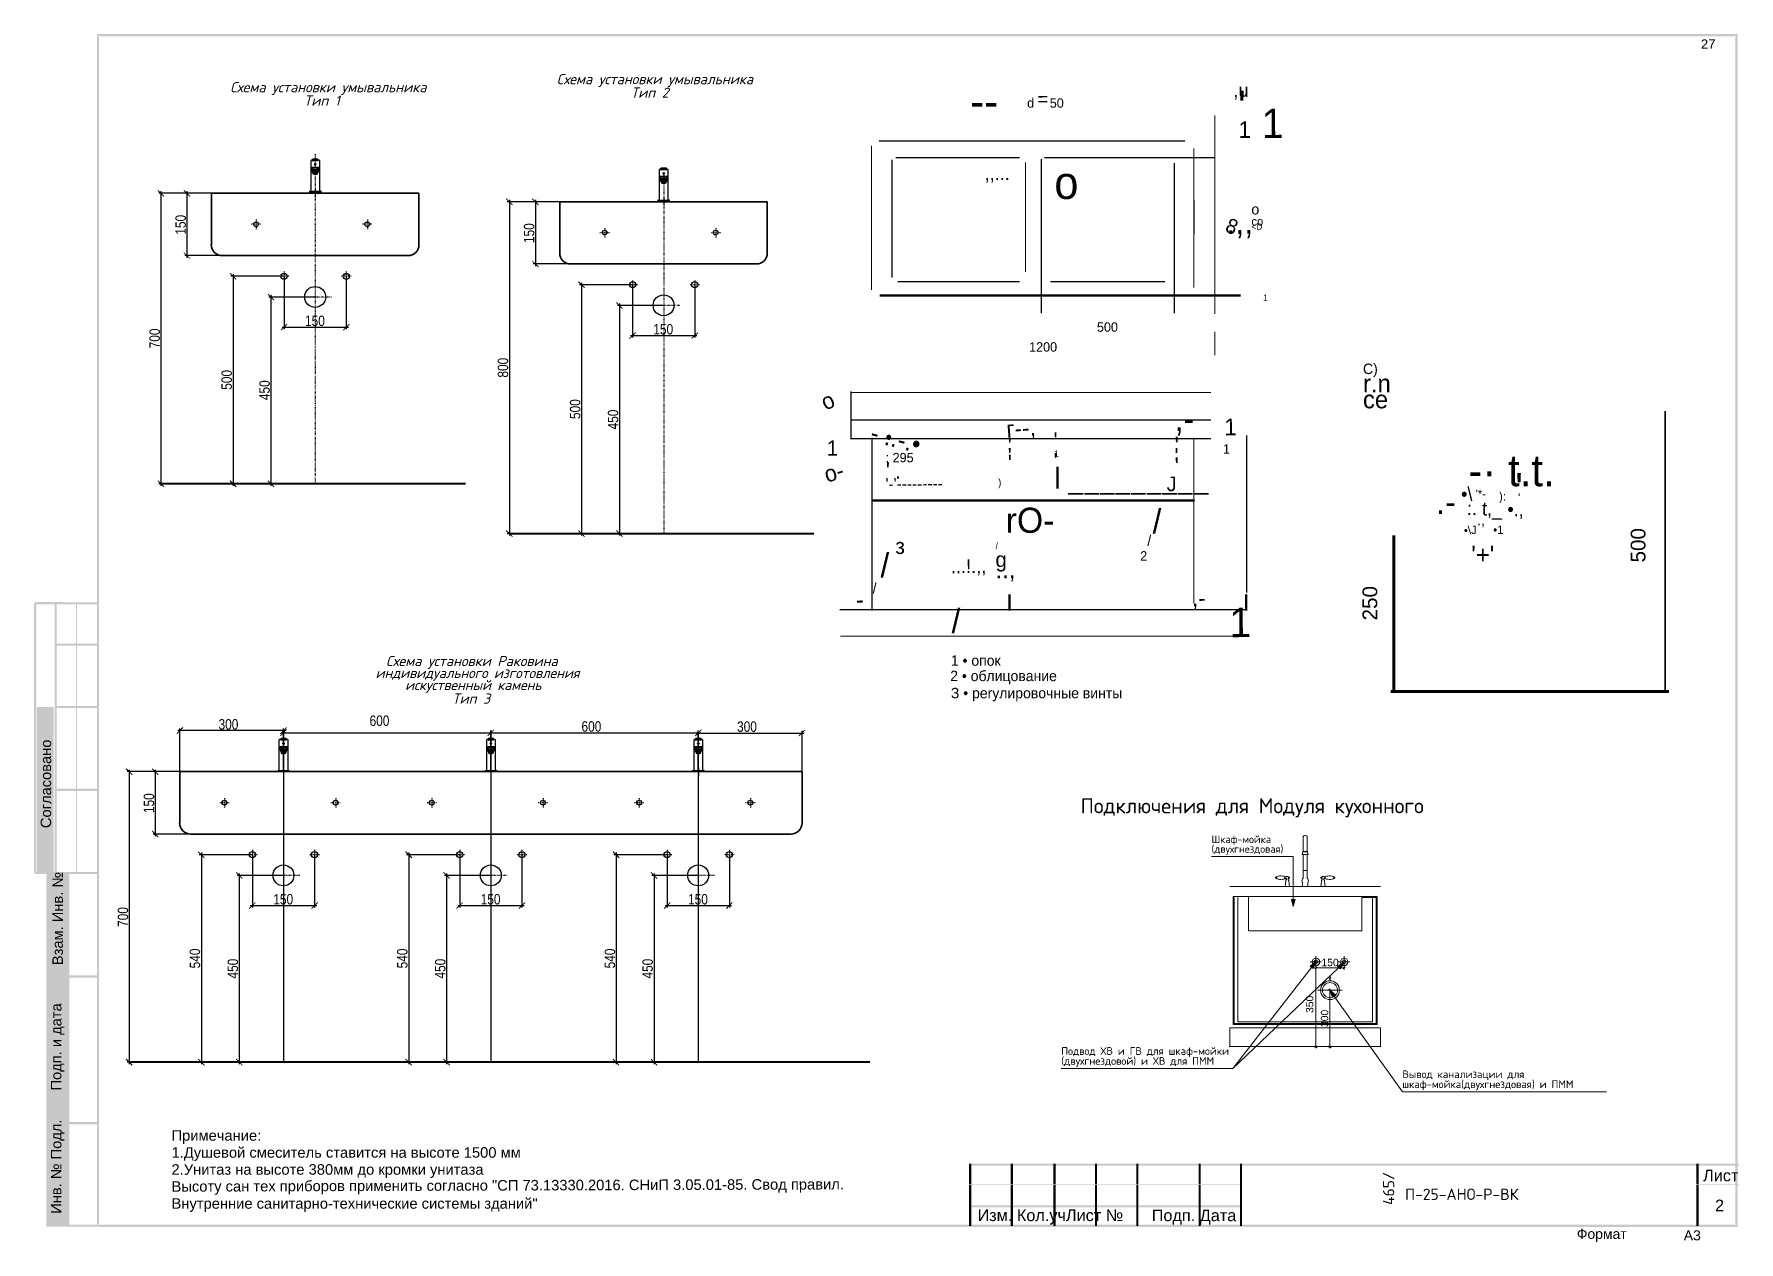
# Model space of a CAD drawing. Header units: millimetres. Extents: x -10178924 to 11692288, y -947381 to 58396.
# Drawn here: x 1234958 to 1251139, y -770986 to -759524 of the extents above; entities that cross this region are included whole.
import ezdxf
from ezdxf.lldxf.tags import DXFTag

# ---------------------------------------------------------------- set-up
doc = ezdxf.new("R2010")
doc.units = ezdxf.units.MM
doc.layers.add('PDF _Геометрия', color=7, linetype='Continuous')
doc.layers.add('PDF _Сплошная заливка', color=7, linetype='Continuous')
doc.layers.add('PDF _Текст', color=7, linetype='Continuous', lineweight=5)
doc.styles.add('PDF Arial', font='arial.ttf')
doc.styles.add('PDF Arial Narrow', font='ARIALN.TTF')
doc.styles.add('PDF Arial-BoldMT', font='arial.ttf')
doc.styles.add('PDF ArialMT', font='arial.ttf')
doc.styles.add('PDF F1', font='arial.ttf')
doc.styles.add('PDF F2', font='arial.ttf')
doc.styles.add('PDF ISOCPEUR', font='isocpeur.ttf')
doc.styles.add('PDF ISOCPEUR Italic', font='isocpeui.ttf')
tags = doc.linetypes.add('CENTER2', pattern=[28.575, 19.05, -3.175, 3.175, -3.175]).pattern_tags.tags
tags[10:11] = [DXFTag(74, 4), DXFTag(75, 0), DXFTag(340, '0'), DXFTag(46, 0.0), DXFTag(50, 0.0), DXFTag(44, 0.0), DXFTag(45, 0.0)]
tags[8:9] = [DXFTag(74, 4), DXFTag(75, 0), DXFTag(340, '0'), DXFTag(46, 0.0), DXFTag(50, 0.0), DXFTag(44, 0.0), DXFTag(45, 0.0)]
tags[6:7] = [DXFTag(74, 4), DXFTag(75, 0), DXFTag(340, '0'), DXFTag(46, 0.0), DXFTag(50, 0.0), DXFTag(44, 0.0), DXFTag(45, 0.0)]
tags[4:5] = [DXFTag(74, 4), DXFTag(75, 0), DXFTag(340, '0'), DXFTag(46, 0.0), DXFTag(50, 0.0), DXFTag(44, 0.0), DXFTag(45, 0.0)]

msp = doc.modelspace()

# ---------------------------------------------------------------- texts
at = {"layer": 'PDF _Текст', "attachment_point": 4}
for s, insert, char_height, style in [('27', (1250778.3, -759619.4), 89.48, 'PDF Arial'), ('Схема установки умывальника', (1236818.9, -760041.2), 96.751, 'PDF ISOCPEUR Italic'), ('Схема установки умывальника', (1239918.9, -759964.8), 96.755, 'PDF ISOCPEUR Italic'), ('Тип 2', (1240622.3, -760079.8), 96.75, 'PDF ISOCPEUR Italic'), ('Тип 1', (1237519.4, -760155.3), 96.75, 'PDF ISOCPEUR Italic'), ('150', (1237529.4, -762246), 98.42, 'PDF Arial Narrow'), ('150', (1240835.5, -762325.6), 98.42, 'PDF Arial Narrow'), ('индивидуального изготовления', (1238198.9, -765600.9), 94.82, 'PDF ISOCPEUR Italic'), ('Схема установки Раковина', (1238298.3, -765486.9), 96.746, 'PDF ISOCPEUR Italic'), ('искуственный камень', (1238478.9, -765714.9), 94.82, 'PDF ISOCPEUR Italic'), ('Тип 3', (1238926.9, -765830.2), 96.75, 'PDF ISOCPEUR Italic'), ('300', (1236708.5, -766075.2), 98.42, 'PDF Arial Narrow'), ('600', (1238142.1, -766040.6), 98.42, 'PDF Arial Narrow'), ('600', (1240153.5, -766095.2), 98.42, 'PDF Arial Narrow'), ('300', (1241630.1, -766096.8), 98.42, 'PDF Arial Narrow'), ('Шкаф-мойка', (1246133.8, -767175), 71.4, 'PDF ISOCPEUR'), ('(двухгнездовая)', (1246133.8, -767267.3), 71.4, 'PDF ISOCPEUR'), ('150', (1237228.5, -767735.2), 98.42, 'PDF Arial Narrow'), ('150', (1239196.8, -767735.2), 98.42, 'PDF Arial Narrow'), ('150', (1241165.1, -767735.2), 98.42, 'PDF Arial Narrow'), ('150', (1247176.6, -768334.8), 70.64, 'PDF ArialMT'), ('(двухгнездовой) и ХВ для ПММ', (1244707.3, -769279.1), 73.145, 'PDF ISOCPEUR'), ('Подвод ХВ и ГВ для шкаф-мойки', (1244707.3, -769184.5), 73.145, 'PDF ISOCPEUR'), ('Вывод канализации для', (1247945.3, -769405.3), 73.153, 'PDF ISOCPEUR'), ('шкаф-мойка(двухгнездовая) и ПММ', (1247945.3, -769499.9), 73.153, 'PDF ISOCPEUR'), ('Лист', (1250799.4, -770356.7), 110.39, 'PDF F2'), ('П-25-АНО-Р-ВК', (1247970.7, -770534.2), 107.413, 'PDF ISOCPEUR'), ('Изм. Кол.учЛист №', (1243912.8, -770750.1), 110.392, 'PDF F2'), ('Подп. Дата', (1245566.1, -770750.1), 110.39, 'PDF F2'), ('2', (1250912.8, -770640.1), 110.4, 'PDF F2'), ('Формат', (1249601.1, -770924.4), 94.79, 'PDF F1'), ('А3', (1250616.1, -770924.4), 94.79, 'PDF F1')]:
    msp.add_mtext(s, dxfattribs=dict(at, insert=insert, char_height=char_height, style=style))
at = {"layer": 'PDF _Текст', "color": 251, "true_color": 0x545454, "insert": (1246340.6, -760068.7), "char_height": 129.25, "attachment_point": 4}
msp.add_mtext(',u', dxfattribs=at)
at = {"layer": 'PDF _Текст', "color": 250, "true_color": 0x121212, "insert": (1243843.7, -760161.7), "char_height": 298.26, "attachment_point": 4, "rotation": 0.19281}
msp.add_mtext('--', dxfattribs=at)
at = {"layer": 'PDF _Текст', "color": 250, "true_color": 0x383838, "attachment_point": 4}
for s, insert, char_height in [('d', (1244383.5, -760179), 89.5), ('50', (1244598.4, -760179), 89.48), ('2', (1245457.1, -764476.2), 89.5)]:
    msp.add_mtext(s, dxfattribs=dict(at, insert=insert, char_height=char_height))
at = {"layer": 'PDF _Текст', "color": 250, "true_color": 0x282828, "insert": (1244481.7, -760140.4), "char_height": 129.2, "attachment_point": 4, "rotation": 0.60718}
msp.add_mtext('=', dxfattribs=at)
at = {"layer": 'PDF _Текст', "color": 28, "true_color": 0x0e0e0e, "insert": (1246383.5, -760210.3), "char_height": 298.3, "attachment_point": 4}
msp.add_mtext("'", dxfattribs=at)
at = {"layer": 'PDF _Текст', "color": 250, "true_color": 0x131313, "insert": (1246389.6, -760430.6), "char_height": 159.1, "attachment_point": 4}
msp.add_mtext('1', dxfattribs=at)
at = {"layer": 'PDF _Текст', "color": 250, "true_color": 0x383838, "attachment_point": 4}
for s, insert, char_height, rotation in [('1', (1246610.5, -760373), 278.4, 0.60738), ('g', (1244083, -764532.3), 144.2, 0.60731)]:
    msp.add_mtext(s, dxfattribs=dict(at, insert=insert, char_height=char_height, rotation=rotation))
at = {"layer": 'PDF _Текст', "color": 8, "true_color": 0x747474, "attachment_point": 4}
for s, insert, char_height, rotation in [('о', (1244641.2, -760938), 308.2, 0.60736), ("'-'---------", (1243039.9, -763793.1), 109.361, 0.60726)]:
    msp.add_mtext(s, dxfattribs=dict(at, insert=insert, char_height=char_height, rotation=rotation))
at = {"layer": 'PDF _Текст', "color": 8, "true_color": 0x808080, "attachment_point": 4}
for s, insert, char_height, rotation in [(',,...', (1243978.7, -760858.2), 129.25, 0.60729), (')', (1244107.7, -763789.1), 69.6, 0.60747), (':. t,_ •.,', (1248557.4, -764041.7), 129.25, 358.57075)]:
    msp.add_mtext(s, dxfattribs=dict(at, insert=insert, char_height=char_height, rotation=rotation))
at = {"layer": 'PDF _Текст', "color": 251, "true_color": 0x4c4c4c, "attachment_point": 4}
for s, insert, char_height, rotation in [('о', (1246512.4, -761187.7), 99.4, 0.6077), ('<D', (1246512.4, -761351.7), 59.65, 0.60762)]:
    msp.add_mtext(s, dxfattribs=dict(at, insert=insert, char_height=char_height, rotation=rotation))
at = {"layer": 'PDF _Текст', "attachment_point": 4}
for s, insert, char_height, rotation, style in [('150', (1236349.2, -761427.9), 98.42, 90, 'PDF Arial Narrow'), ('150', (1239656.9, -761507.5), 98.42, 90, 'PDF Arial Narrow'), ('700', (1236102.5, -762506.3), 98.42, 90, 'PDF Arial Narrow'), ('800', (1239408.6, -762784.1), 98.42, 90, 'PDF Arial Narrow'), ('500', (1236785.9, -762899.6), 98.42, 90, 'PDF Arial Narrow'), ('450', (1237145.9, -762997.9), 98.42, 90, 'PDF Arial Narrow'), ('500', (1240093.6, -763177.5), 98.42, 90, 'PDF Arial Narrow'), ('450', (1240453.6, -763275.8), 98.42, 90, 'PDF Arial Narrow'), ('Согласовано', (1235070.4, -767059.4), 99.615, 90, 'PDF F1'), ('150', (1236048.3, -766917), 98.42, 90, 'PDF Arial Narrow'), ('Подключения для Модуля кухонного', (1244890.7, -766867.2), 142.799, 0.00386, 'PDF ISOCPEUR'), ('Взам. Инв. №', (1235182, -768359.3), 99.615, 90, 'PDF F1'), ('700', (1235801.6, -767997), 98.42, 90, 'PDF Arial Narrow'), ('540', (1236484.9, -768390.4), 98.42, 90, 'PDF Arial Narrow'), ('450', (1236844.9, -768487), 98.42, 90, 'PDF Arial Narrow'), ('540', (1238453.3, -768390.4), 98.42, 90, 'PDF Arial Narrow'), ('450', (1238813.3, -768487), 98.42, 90, 'PDF Arial Narrow'), ('540', (1240423.3, -768390.4), 98.42, 90, 'PDF Arial Narrow'), ('450', (1240781.6, -768487), 98.42, 90, 'PDF Arial Narrow'), ('Подп. и дата', (1235182, -769549.4), 99.615, 90, 'PDF F1'), ('350', (1247065.7, -768813.5), 70.23, 90, 'PDF Arial'), ('300', (1247206.8, -768947.6), 70.64, 90, 'PDF ArialMT'), ('Инв. № Подл.', (1235182, -770719.3), 99.615, 90, 'PDF F1'), ('465/', (1247814.9, -770636.2), 107.41, 90, 'PDF ISOCPEUR')]:
    msp.add_mtext(s, dxfattribs=dict(at, insert=insert, char_height=char_height, rotation=rotation, style=style))
at = {"layer": 'PDF _Текст', "color": 250, "true_color": 0x444444, "insert": (1246279.2, -761329.4), "char_height": 139.2, "attachment_point": 4, "rotation": 338.17365}
msp.add_mtext('8', dxfattribs=at)
at = {"layer": 'PDF _Текст', "color": 251, "true_color": 0x484848, "insert": (1246512.4, -761302.5), "char_height": 79.54, "attachment_point": 4, "rotation": 0.60718}
msp.add_mtext('со', dxfattribs=at)
at = {"layer": 'PDF _Текст', "color": 250, "true_color": 0x343434, "insert": (1246273.1, -761328.1), "char_height": 228.66, "attachment_point": 4, "rotation": 0.6073}
msp.add_mtext('.,,', dxfattribs=at)
at = {"layer": 'PDF _Текст', "color": 8, "true_color": 0x747474, "insert": (1246622.8, -762025.7), "char_height": 59.7, "attachment_point": 4}
msp.add_mtext('1', dxfattribs=at)
at = {"layer": 'PDF _Текст', "color": 250, "true_color": 0x3c3c3c, "insert": (1245045.9, -762304.8), "char_height": 89.48, "attachment_point": 4}
msp.add_mtext('500', dxfattribs=at)
at = {"layer": 'PDF _Текст', "color": 250, "true_color": 0x414141, "insert": (1244401.8, -762493.7), "char_height": 89.48, "attachment_point": 4}
msp.add_mtext('1200', dxfattribs=at)
at = {"layer": 'PDF _Текст', "color": 250, "true_color": 0x303030, "attachment_point": 4}
for s, insert, char_height, rotation in [('о', (1242438.7, -763029.3), 154.1, 24.20816), ('з', (1243132, -764385.1), 149.1, 0.60732), ('..,', (1244083, -764620.3), 169.01, 0.60744)]:
    msp.add_mtext(s, dxfattribs=dict(at, insert=insert, char_height=char_height, rotation=rotation))
at = {"layer": 'PDF _Текст', "color": 250, "true_color": 0x343434, "insert": (1247571.3, -762715.8), "char_height": 99.42, "attachment_point": 4}
msp.add_mtext('С)', dxfattribs=at)
at = {"layer": 'PDF _Текст', "color": 250, "true_color": 0x303030, "insert": (1247571.3, -762839.5), "char_height": 169.01, "attachment_point": 4}
msp.add_mtext('r.n', dxfattribs=at)
at = {"layer": 'PDF _Текст', "color": 250, "true_color": 0x343030, "insert": (1247571.3, -762992.3), "char_height": 169.01, "attachment_point": 4}
msp.add_mtext('се', dxfattribs=at)
at = {"layer": 'PDF _Текст', "color": 8, "true_color": 0x818181, "insert": (1244187.1, -763289.9), "char_height": 159.07, "attachment_point": 4, "rotation": 4.43696}
msp.add_mtext('г--,', dxfattribs=at)
at = {"layer": 'PDF _Текст', "color": 252, "true_color": 0x919191, "insert": (1245782.3, -763199.2), "char_height": 228.66, "attachment_point": 4, "rotation": 0.60739}
msp.add_mtext(',-', dxfattribs=at)
at = {"layer": 'PDF _Текст', "color": 250, "true_color": 0x161616, "insert": (1246254.6, -763253.1), "char_height": 159.1, "attachment_point": 4, "rotation": 0.60742}
msp.add_mtext('1', dxfattribs=at)
at = {"layer": 'PDF _Текст', "color": 250, "true_color": 0x151515, "insert": (1242481.7, -763452.2), "char_height": 144.2, "attachment_point": 4}
msp.add_mtext('1', dxfattribs=at)
at = {"layer": 'PDF _Текст', "color": 8, "true_color": 0x7f7f7f, "insert": (1242905, -763301), "char_height": 169.01, "attachment_point": 4, "rotation": 345.45882}
msp.add_mtext('- ..-.•', dxfattribs=at)
at = {"layer": 'PDF _Текст', "color": 253, "true_color": 0xb0b0b0, "insert": (1243039.9, -763349), "char_height": 129.2, "attachment_point": 4, "rotation": 0.60657}
msp.add_mtext('•', dxfattribs=at)
at = {"layer": 'PDF _Текст', "color": 252, "true_color": 0x888888, "attachment_point": 4}
for s, insert, char_height, rotation in [("'", (1244199.5, -763428.2), 149.1, 0.60753), ("'", (1244199.5, -763596.7), 159.1, 0.6071), ("'", (1244635, -763575.4), 149.1, 0.6069), ('•\\\\J', (1248529.6, -764235.2), 79.54, 3.57421)]:
    msp.add_mtext(s, dxfattribs=dict(at, insert=insert, char_height=char_height, rotation=rotation))
at = {"layer": 'PDF _Текст', "color": 252, "true_color": 0x8c8c8c, "insert": (1244635, -763379.2), "char_height": 149.1, "attachment_point": 4, "rotation": 0.60753}
msp.add_mtext("'", dxfattribs=at)
at = {"layer": 'PDF _Текст', "color": 253, "true_color": 0xb4b4b4, "attachment_point": 4}
for s, insert, char_height, rotation in [("'", (1245782.3, -763430.2), 169, 0.60747), ("' .", (1243039.9, -763661.3), 149.13, 356.29883), ("'", (1245782.3, -763526.4), 149.1, 0.60711)]:
    msp.add_mtext(s, dxfattribs=dict(at, insert=insert, char_height=char_height, rotation=rotation))
at = {"layer": 'PDF _Текст', "color": 250, "true_color": 0x313131, "insert": (1246242.4, -763461.3), "char_height": 89.5, "attachment_point": 4}
msp.add_mtext('1', dxfattribs=at)
at = {"layer": 'PDF _Текст', "color": 9, "true_color": 0xb8b8b8, "insert": (1243039.9, -763544.1), "char_height": 89.48, "attachment_point": 4}
msp.add_mtext(': 295', dxfattribs=at)
at = {"layer": 'PDF _Текст', "color": 252, "true_color": 0x909090, "insert": (1244199.5, -763526.4), "char_height": 149.1, "attachment_point": 4, "rotation": 0.6069}
msp.add_mtext("'", dxfattribs=at)
at = {"layer": 'PDF _Текст', "color": 252, "true_color": 0x8c8c8c, "insert": (1244641.2, -763504.2), "char_height": 59.7, "attachment_point": 4}
msp.add_mtext('1', dxfattribs=at)
at = {"layer": 'PDF _Текст', "color": 9, "true_color": 0xb8b8b8, "insert": (1245782.3, -763626.6), "char_height": 169, "attachment_point": 4, "rotation": 0.60696}
msp.add_mtext("'", dxfattribs=at)
at = {"layer": 'PDF _Текст', "color": 8, "true_color": 0x787878, "insert": (1248571.3, -763667.8), "char_height": 298.26, "attachment_point": 4}
msp.add_mtext('-· t.t.', dxfattribs=at)
at = {"layer": 'PDF _Текст', "color": 250, "true_color": 0x2b2b2b, "insert": (1242462, -763709.9), "char_height": 154.1, "attachment_point": 4, "rotation": 16.89334}
msp.add_mtext('о-', dxfattribs=at)
at = {"layer": 'PDF _Текст', "color": 8, "true_color": 0x808080, "attachment_point": 4}
for s, insert, char_height in [('l _________', (1244641.2, -763768.2), 198.839), ('J', (1245708.8, -763793.4), 139.2)]:
    msp.add_mtext(s, dxfattribs=dict(at, insert=insert, char_height=char_height))
at = {"layer": 'PDF _Текст', "color": 8, "true_color": 0x7c7c7c, "insert": (1249015.9, -763832.7), "char_height": 288.3, "attachment_point": 4}
msp.add_mtext("'", dxfattribs=at)
at = {"layer": 'PDF _Текст', "color": 252, "true_color": 0x8e8e8e, "insert": (1248501.8, -763889.8), "char_height": 129.25, "attachment_point": 4}
msp.add_mtext('•\\\\ ', dxfattribs=at)
at = {"layer": 'PDF _Текст', "color": 8, "true_color": 0x757575, "char_height": 79.54, "attachment_point": 4}
for s, insert in [("'*-", (1248640.9, -763886.4)), ('):', (1248863.1, -763922.9))]:
    msp.add_mtext(s, dxfattribs=dict(at, insert=insert))
at = {"layer": 'PDF _Текст', "color": 251, "true_color": 0x686868, "insert": (1249043.8, -763922.9), "char_height": 79.5, "attachment_point": 4}
msp.add_mtext("'", dxfattribs=at)
at = {"layer": 'PDF _Текст', "color": 250, "true_color": 0x141414, "insert": (1244181, -764139.6), "char_height": 238.61, "attachment_point": 4}
msp.add_mtext('rO-', dxfattribs=at)
at = {"layer": 'PDF _Текст', "color": 9, "true_color": 0xc8c8c8, "insert": (1245573.7, -764150.2), "char_height": 228.7, "attachment_point": 4, "rotation": 0.60733}
msp.add_mtext('/', dxfattribs=at)
at = {"layer": 'PDF _Текст', "color": 253, "true_color": 0x9c9c9c, "insert": (1248265.7, -763964.7), "char_height": 228.66, "attachment_point": 4}
msp.add_mtext('.-', dxfattribs=at)
at = {"layer": 'PDF _Текст', "color": 8, "true_color": 0x828282, "insert": (1248654.6, -764146.6), "char_height": 99.42, "attachment_point": 4}
msp.add_mtext('.,', dxfattribs=at)
at = {"layer": 'PDF _Текст', "color": 252, "true_color": 0x888888, "insert": (1248807.6, -764228.3), "char_height": 79.54, "attachment_point": 4}
msp.add_mtext('•1', dxfattribs=at)
at = {"layer": 'PDF _Текст', "color": 250, "true_color": 0x202020, "attachment_point": 4, "style": 'PDF Arial-BoldMT'}
for s, insert, char_height, rotation in [('500', (1250183.4, -764538.4), 140, 90), ('250', (1247637.6, -765088.4), 140, 90), ('Высоту сан тех приборов применить согласно "СП 73.13330.2016. СНиП 3.05.01-85. Свод правил.', (1236262.1, -770475), 100, 0.19605)]:
    msp.add_mtext(s, dxfattribs=dict(at, insert=insert, char_height=char_height, rotation=rotation))
at = {"layer": 'PDF _Текст', "color": 254, "true_color": 0xcccccc, "insert": (1244083, -764382.4), "char_height": 59.7, "attachment_point": 4, "rotation": 0.60732}
msp.add_mtext('/', dxfattribs=at)
at = {"layer": 'PDF _Текст', "color": 9, "true_color": 0xc4c4c4, "attachment_point": 4}
for insert, char_height, rotation in [((1245524.6, -764330.3), 99.4, 0.60733), ((1242990.9, -764567.3), 228.7, 0.60726), ((1242917.3, -764784.2), 99.4, 0.6073)]:
    msp.add_mtext('/', dxfattribs=dict(at, insert=insert, char_height=char_height, rotation=rotation))
at = {"layer": 'PDF _Текст', "color": 252, "true_color": 0x848484, "insert": (1248599.1, -764464.6), "char_height": 169.01, "attachment_point": 4}
msp.add_mtext("'+'", dxfattribs=at)
at = {"layer": 'PDF _Текст', "color": 251, "true_color": 0x6c6c6c, "insert": (1243659.6, -764588.3), "char_height": 129.25, "attachment_point": 4, "rotation": 0.60731}
msp.add_mtext('...!.,,', dxfattribs=at)
at = {"layer": 'PDF _Текст', "color": 252, "true_color": 0x848484, "insert": (1242757.7, -764890.2), "char_height": 169, "attachment_point": 4, "rotation": 0.60722}
msp.add_mtext('-', dxfattribs=at)
at = {"layer": 'PDF _Текст', "color": 8, "true_color": 0x787878, "insert": (1245948, -764891.2), "char_height": 159.07, "attachment_point": 4, "rotation": 0.60727}
msp.add_mtext(',-', dxfattribs=at)
at = {"layer": 'PDF _Текст', "color": 252, "true_color": 0x949494, "insert": (1243665.7, -765094.9), "char_height": 228.7, "attachment_point": 4, "rotation": 0.60732}
msp.add_mtext('/', dxfattribs=at)
at = {"layer": 'PDF _Текст', "color": 8, "true_color": 0x7c7c7c, "insert": (1246303.8, -765109.1), "char_height": 278.4, "attachment_point": 4, "rotation": 0.60733}
msp.add_mtext('1', dxfattribs=at)
at = {"layer": 'PDF _Текст', "color": 250, "true_color": 0x171717, "insert": (1243659.6, -765469.9), "char_height": 99.42, "attachment_point": 4}
msp.add_mtext('1 • опок', dxfattribs=at)
at = {"layer": 'PDF _Текст', "color": 250, "true_color": 0x121212, "insert": (1243653.5, -765629.5), "char_height": 99.419, "attachment_point": 4}
msp.add_mtext('2 • облицование', dxfattribs=at)
at = {"layer": 'PDF _Текст', "color": 250, "true_color": 0x202020, "insert": (1243659.6, -765792.5), "char_height": 99.419, "attachment_point": 4}
msp.add_mtext('З • реrулировочные винты', dxfattribs=at)
at = {"layer": 'PDF _Текст', "color": 7, "true_color": 0xffffff, "insert": (1247944.9, -769558.4), "char_height": 3.57, "attachment_point": 4, "rotation": 6.99966, "style": 'PDF ISOCPEUR'}
msp.add_mtext('0', dxfattribs=at)
at = {"layer": 'PDF _Текст', "color": 250, "true_color": 0x202020, "char_height": 100, "attachment_point": 4, "style": 'PDF Arial-BoldMT'}
for s, insert in [('1.Душевой смеситель ставится на высоте 1500 мм', (1236262.1, -770152.4)), ('Примечание:', (1236262.1, -769991)), ('2.Унитаз на высоте 380мм до кромки унитаза', (1236262.1, -770313.7)), ('Внутренние санитарно-технические системы зданий"', (1236262.1, -770636.3))]:
    msp.add_mtext(s, dxfattribs=dict(at, insert=insert))

# ---------------------------------------------------------------- blocks, each defined once
blk = doc.blocks.new('A$C01bf2929')
at = {"color": 18, "linetype": 'Continuous', "true_color": 0x000000}
for p, q in [((-21.5, 149.9), (-21.5, 119.6)), ((-21.5, 116), (-21.5, 6)), ((0, 118.5), (-21.1, 118.5)), ((19.4, 116.5), (-19.4, 116.5)), ((-16.7, 116), (-16.7, 109.8)), ((-13.2, 157.2), (-13.2, 154.9)), ((11.8, 157.8), (-11.8, 157.8)), ((-11.8, 95.6), (-11.8, 92)), ((-11, 93.1), (-11, 91.4)), ((-11, 91.4), (-11, 90.1)), ((-11, 90.1), (-11, 88.7)), ((-11, 88.6), (-11, 88.7)), ((-9.8, 87.8), (-9.3, 87.6)), ((-9, 90.3), (-9, 88.7)), ((-6.2, 88.9), (-8.5, 88.9)), ((-6.2, 88.9), (-8.5, 88.9)), ((-6, 89.4), (-8.2, 89.5)), ((-6.1, 89.3), (-8.2, 89.5)), ((-8.2, 88.3), (-8.2, 88.9)), ((-6.2, 88.5), (-8.2, 88.3)), ((-6.2, 88.4), (-8.2, 88.2)), ((-7.4, 87.7), (-7.4, 88.3)), ((-5.7, 88), (-7.4, 87.7)), ((-5.5, 89.7), (-7.3, 90)), ((-5.6, 88), (-7.3, 87.7)), ((-5.4, 89.8), (-7.2, 90.1)), ((-6.2, 88.9), (-6.2, 89.3)), ((-6.2, 88.9), (-6.2, 88.7)), ((-6.1, 87.2), (-6.1, 87.9)), ((-4.8, 87.6), (-6.1, 87.2)), ((-6, 89.4), (-6, 89.8)), ((-4.5, 90.1), (-5.9, 90.5)), ((-4.7, 87.6), (-5.9, 87.2)), ((-4.3, 90.1), (-5.7, 90.5)), ((-5.4, 89.8), (-5.4, 90.3)), ((-2.7, 88.9), (-5.2, 88.9)), ((-2.8, 88.8), (-5.2, 88.8)), ((-4.6, 88.8), (-4.6, 88.2)), ((-2.7, 88.5), (-4.6, 88.2)), ((-2.6, 88.4), (-4.5, 88.1)), ((-4.3, 90.1), (-4.3, 90.8)), ((-2.5, 89.2), (-4.3, 89.5)), ((-4.3, 86.9), (-4.3, 87.4)), ((-3.5, 87.3), (-4.3, 86.9)), ((-3.3, 87.2), (-4.2, 86.8)), ((-3.2, 90.4), (-4.1, 90.8)), ((-2.3, 89.3), (-4.1, 89.6)), ((-3, 90.4), (-4, 90.8)), ((-3, 90.4), (-3, 90.9)), ((-2.8, 88.9), (-2.8, 88.7)), ((-2.8, 88.4), (-2.8, 87.7)), ((-1.8, 88.1), (-2.8, 87.7)), ((-2.7, 89.3), (-2.7, 88.9)), ((-1.5, 89.5), (-2.5, 90)), ((-1.5, 88.1), (-2.5, 87.6)), ((-2.3, 89.9), (-2.3, 89.3)), ((-2.3, 86.6), (-2.3, 87.1)), ((-1.9, 87), (-2.3, 86.6)), ((-1.7, 90.5), (-2.2, 91)), ((-1.2, 89.6), (-2.2, 90)), ((-1.7, 87), (-2.1, 86.6)), ((-1.5, 90.6), (-2, 91)), ((-1.5, 90.6), (-1.5, 91.1)), ((-1.3, 89.2), (-1.3, 88.6)), ((-1.3, 88.6), (-0.5, 89)), ((-1.2, 90.1), (-1.2, 89.6)), ((-0.9, 88.6), (-0.4, 88.8)), ((-0.6, 89.3), (-0.4, 89.2)), ((-0.5, 89.2), (-0.5, 88.9)), ((-0.2, 89.6), (-0.2, 90.1)), ((-0.2, 87.9), (-0.2, 87.4)), ((-0.1, 90.6), (-0.1, 91.1)), ((-0.1, 89.3), (0, 89.3)), ((-0.1, 87), (-0.1, 86.5)), ((21.1, 118.5), (0, 118.5)), ((0, 89.3), (0, 89.3)), ((0.1, 90.6), (0.1, 91.1)), ((0.1, 87), (0.1, 86.5)), ((0.2, 89.6), (0.2, 90.1)), ((0.2, 87.9), (0.2, 87.4)), ((0.5, 89.2), (0.5, 89.3)), ((1.2, 89.2), (0.5, 89.2)), ((1.7, 89.1), (0.5, 89.1)), ((0.5, 88.9), (0.5, 89.1)), ((1.2, 90.1), (1.2, 89.6)), ((1.2, 89.6), (2.2, 90)), ((1.5, 90.6), (1.5, 91.1)), ((1.5, 90.6), (2, 91)), ((1.5, 89.5), (2.5, 90)), ((1.5, 88.1), (2.5, 87.6)), ((1.7, 90.5), (2.2, 91)), ((1.7, 87), (2.1, 86.6)), ((1.8, 88.1), (2.8, 87.7)), ((1.9, 87), (2.3, 86.6)), ((2.3, 89.9), (2.3, 89.3)), ((2.3, 89.3), (4.1, 89.6)), ((2.3, 86.6), (2.3, 87.1)), ((2.5, 89.2), (4.3, 89.5)), ((2.6, 88.4), (4.5, 88.1)), ((2.7, 89.3), (2.7, 88.9)), ((2.7, 88.9), (5.2, 88.9)), ((2.7, 88.5), (4.6, 88.2)), ((2.8, 88.7), (2.8, 88.9)), ((2.8, 88.8), (5.2, 88.8)), ((2.8, 88.4), (2.8, 87.7)), ((3, 90.4), (3, 90.9)), ((3, 90.4), (4, 90.8)), ((3.2, 90.4), (4.1, 90.8)), ((3.3, 87.2), (4.2, 86.8)), ((3.5, 87.3), (4.3, 86.9)), ((4.3, 90.1), (4.3, 90.8)), ((4.3, 90.1), (5.7, 90.5)), ((4.3, 86.9), (4.3, 87.4)), ((4.5, 90.1), (5.9, 90.5)), ((4.6, 88.8), (4.6, 88.2)), ((4.7, 87.6), (5.9, 87.2)), ((4.8, 87.6), (6.1, 87.2)), ((5.4, 89.8), (5.4, 90.3)), ((5.4, 89.8), (7.2, 90.1)), ((5.5, 89.7), (7.3, 90)), ((5.6, 88), (7.3, 87.7)), ((5.7, 88), (7.4, 87.7)), ((6, 89.4), (6, 89.8)), ((6, 89.4), (8.2, 89.5)), ((6.1, 89.3), (8.2, 89.5)), ((6.1, 87.2), (6.1, 87.9)), ((6.2, 88.9), (6.2, 89.3)), ((6.2, 88.9), (8.5, 88.9)), ((6.2, 88.9), (8.5, 88.9)), ((6.2, 88.7), (6.2, 88.9)), ((6.2, 88.5), (8.2, 88.3)), ((6.2, 88.4), (8.2, 88.2)), ((7.4, 87.7), (7.4, 88.3)), ((8.2, 88.3), (8.2, 88.9)), ((9, 88.7), (9, 90.3)), ((9.3, 87.6), (9.8, 87.8)), ((11, 91.4), (11, 93.1)), ((11, 90.1), (11, 91.4)), ((11, 88.7), (11, 90.1)), ((11, 88.7), (11, 88.6)), ((11.8, 92), (11.8, 95.6)), ((13.1, 150.5), (13.1, 152.8)), ((13.2, 154.9), (13.2, 157.2)), ((16.2, 103.6), (16.2, 103.6)), ((16.7, 109.8), (16.7, 116)), ((21.5, 119.6), (21.5, 149.9)), ((21.5, 119), (21.5, 119.1)), ((21.5, 6), (21.5, 116)), ((-27.5, 5), (-27.5, 0)), ((27.5, 0), (-27.5, 0)), ((-26.5, 6), (26.5, 6)), ((-21.5, 6), (21.5, 6)), ((27.5, 0), (27.5, 5))]:
    blk.add_line(p, q, dxfattribs=at)
at = {"color": 18, "linetype": 'CENTER2', "true_color": 0x000000}
for p, q in [((20, 0), (-20, 0)), ((0, 20), (0, -20))]:
    blk.add_line(p, q, dxfattribs=at)
at = {"color": 18, "linetype": 'Continuous', "true_color": 0x000000}
for centre, radius, start, end in [((-21, 116), 0.498, 92.01131, 180.49767), ((-10.7, 1174.9), 1058.4, 269.44484, 269.60979), ((0, 108.1), 20.5, 149.63043, 155.81049), ((-17.5, 82.1), 34.5, 87.89949, 90.81136), ((-15.3, 109.7), 1.36, 179.70712, 199.08052), ((38.2, 110.8), 54.8, 181.27785, 187.49355), ((9.4, 108), 26, 189.30271, 209.78602), ((-18.3, 154.1), 5.2, 358.48813, 7.41456), ((-1.6, 109.3), 18.3, 231.43909, 236.49913), ((-1.9, 51.8), 44.8, 87.52279, 103.37216), ((24, -10528.7), 10678.2, 90.12862, 90.19364), ((-7.7, 92.4), 4.97, 228.98683, 245.69566), ((-7.9, 88.9), 0.646, 177.55583, 182.44417), ((-5.8, 88.9), 0.476, 176.67744, 180), ((0, 79.7), 9.96, 88.99306, 91.00694), ((0, 106.5), 19, 269.47329, 270.52671), ((0, 67.9), 22.7, 89.74728, 90.25272), ((0, 117.4), 30.8, 269.81419, 270.18581), ((-25, -10884.5), 11034, 89.80747, 89.87039), ((2, 52.1), 44.5, 76.57243, 92.53773), ((5.8, 88.9), 0.476, 0, 3.32256), ((7.9, 88.9), 0.646, 357.55583, 2.44417), ((7.8, 92.3), 4.91, 293.13159, 297.76068), ((7.8, 92.3), 4.91, 298.66457, 311.28339), ((1.6, 109.4), 18.4, 303.42691, 308.44648), ((19.3, 154.1), 6.18, 173.13336, 181.22689), ((17.7, 65.8), 50.7, 89.66245, 91.65117), ((15.3, 109.7), 1.36, 340.9637, 0.29875), ((16.2, 116), 0.5, 0.00003, 15.22044), ((0, 108.1), 20.5, 24.18951, 30.36286), ((10.7, 1171.4), 1054.9, 270.39152, 270.557), ((21, 116), 0.492, 359.11925, 88.30424), ((-26.5, 5), 1, 90, 180), ((26.5, 5), 1, 0, 90)]:
    blk.add_arc(centre, radius, start, end, dxfattribs=at)
for centre, major_axis, ratio, start_param, end_param in [((-21.2, 119), (0.297, 0.04), 0.904863, 2.994845, 3.141469), ((-12, 150.5), (-1.1, 0.01), 0.992327, 0.004527, 1.498564), ((0, 92), (11.8, 0), 0.275637, 2.77125, 3.511935), ((0, 89.1), (-10.1, 0), 0.275637, 2.24246, 6.283185), ((0, 89.1), (-10.1, 0), 0.275637, 0, 0.899133), ((0, 89.4), (11.3, 0), 0.275637, 3.661336, 3.664622), ((0, 88.9), (-8.5, 0), 0.275637, 6.033151, 6.27142), ((0, 88.9), (-8.5, 0), 0.275637, 0.011765, 0.250034), ((0, 88.9), (-8.5, 0), 0.275637, 0.250034, 0.273564), ((0, 88.9), (-8.5, 0), 0.275637, 0.273564, 0.511834), ((0, 88.9), (-8.5, 0), 0.275637, 0.511834, 0.535364), ((0, 88.9), (-8.5, 0), 0.275637, 0.535364, 0.773633), ((0, 88.9), (-6.25, 0), 0.275637, -0.2778, -0.245799), ((0, 88.9), (-8.5, 0), 0.275637, 0.773633, 0.797163), ((0, 88.9), (-8.5, 0), 0.275637, 0.797163, 1.035433), ((0, 88.9), (-6.25, 0), 0.275637, -0.539599, -0.507598), ((0, 88.9), (-5.25, 0), 0.275637, 0.490259, 0.556938), ((0, 88.9), (-6.25, 0), 0.275637, -0.801399, -0.769397), ((0, 88.9), (-8.5, 0), 0.275637, 1.035433, 1.058963), ((0, 88.9), (-8.5, 0), 0.275637, 1.058963, 1.297232), ((0, 132.9), (0, 3.45), 1, 1.570796, 4.712389), ((0, 88.9), (-6.25, 0), 0.275637, -1.063198, -1.031197), ((0, 88.9), (2.75, 0), 0.275637, 3.077913, 3.141593), ((0, 88.9), (-5.25, 0), 0.275637, 1.013858, 1.080537), ((0, 88.9), (-2.75, 0), 0.275637, -0.587278, -0.459919), ((0, 88.9), (-8.5, 0), 0.275637, 1.297232, 1.320762), ((0, 88.9), (-8.5, 0), 0.275637, 1.320762, 1.559031), ((0, 88.9), (-6.25, 0), 0.275637, -1.324998, -1.292996), ((0, 88.9), (-2.75, 0), 0.275637, -1.110877, -0.983518), ((0, 89.1), (-2.15, 0), 0.275637, 0.930655, 1.16374), ((0, 89.1), (-0.52, 0), 0.275637, 4.734065, 5.73791), ((0, 88.9), (8.5, 0), 0.275637, 4.724154, 4.962423), ((0, 89.1), (-0.52, 0), 0.275637, 3.141593, 3.643515), ((0, 88.9), (2.75, 0), 0.275637, 0.983518, 1.110877), ((0, 88.9), (6.25, 0), 0.275637, 1.292996, 1.324998), ((0, 88.9), (8.5, 0), 0.275637, -1.320762, -1.297232), ((0, 88.9), (2.75, 0), 0.275637, 0.459919, 0.587278), ((0, 88.9), (8.5, 0), 0.275637, -1.297232, -1.058963), ((0, 88.9), (5.25, 0), 0.275637, -1.080537, -1.013858), ((0, 88.9), (-2.75, 0), 0.275637, 3.141593, 3.205272), ((0, 88.9), (6.25, 0), 0.275637, 1.031197, 1.063198), ((0, 88.9), (8.5, 0), 0.275637, -1.058963, -1.035433), ((0, 88.9), (6.25, 0), 0.275637, 0.769397, 0.801399), ((0, 88.9), (8.5, 0), 0.275637, -1.035433, -0.797163), ((0, 88.9), (5.25, 0), 0.275637, -0.556938, -0.490259), ((0, 88.9), (6.25, 0), 0.275637, 0.507598, 0.539599), ((0, 88.9), (8.5, 0), 0.275637, -0.797163, -0.773633), ((0, 88.9), (6.25, 0), 0.275637, 0.245799, 0.2778), ((0, 88.9), (8.5, 0), 0.275637, -0.773633, -0.535364), ((0, 88.9), (8.5, 0), 0.275637, -0.535364, -0.511834), ((0, 88.9), (8.5, 0), 0.275637, -0.511834, -0.273564), ((0, 88.9), (8.5, 0), 0.275637, 0.011765, 0.250034), ((0, 88.9), (8.5, 0), 0.275637, 6.033151, 6.27142), ((0, 88.9), (8.5, 0), 0.275637, -0.273564, -0.250034), ((0, 92), (-11.8, 0), 0.275637, 2.77125, 3.511935), ((12, 150.5), (1.1, 0.01), 0.992327, 4.784618, 6.278652), ((21.2, 119), (-0.297, 0.04), 0.904863, 3.139847, 3.28834)]:
    blk.add_ellipse(centre, major_axis=major_axis, ratio=ratio, start_param=start_param, end_param=end_param, dxfattribs=at)
for centre, major_axis in [((0, 89.1), (-10.8, 0)), ((0, 88.7), (-9, 0)), ((0, 88.7), (-8.7, 0)), ((0, 88.7), (-6.25, 0)), ((0, 88.7), (-5.25, 0)), ((0, 88.7), (-2.75, 0)), ((0, 88.7), (-2.15, 0)), ((0, 88.9), (0.52, 0))]:
    blk.add_ellipse(centre, major_axis=major_axis, ratio=0.275637, dxfattribs=at)
for points, knots in [([(-14.7, 152.7), (-14.8, 152.7), (-15.1, 152.6), (-15.6, 152.6), (-16.2, 152.5), (-16.7, 152.4), (-17.2, 152.3), (-17.7, 152.1), (-18.2, 152), (-18.6, 151.9), (-19.1, 151.8), (-19.5, 151.7), (-19.8, 151.5), (-20.1, 151.4), (-20.4, 151.2), (-20.7, 151.1), (-20.9, 150.9), (-21.1, 150.7), (-21.3, 150.6), (-21.4, 150.4), (-21.5, 150.2), (-21.5, 150), (-21.5, 149.9), (-21.5, 149.9)], [0, 0, 0, 0, 0.026689, 0.077301, 0.12777, 0.177913, 0.2282, 0.279625, 0.331522, 0.383883, 0.436703, 0.489984, 0.543746, 0.59803, 0.652896, 0.708382, 0.764526, 0.813788, 0.858826, 0.899608, 0.937158, 0.972652, 1, 1, 1, 1]), ([(-21.5, 119), (-21.5, 119), (-21.4, 118.9), (-21.4, 118.8), (-21.4, 118.7), (-21.3, 118.6), (-21.2, 118.5), (-21.2, 118.5), (-21.1, 118.5), (-21.1, 118.5)], [0, 0, 0, 0, 0.2278282, 0.454879, 0.5971635, 0.7118415, 0.8199663, 0.9256378, 0.9692475, 0.9692475, 0.9692475, 0.9692475]), ([(-19.8, 116.5), (-19.8, 116.5), (-19.7, 116.5), (-19.2, 116.5), (-18.8, 116.5), (-17.3, 116.5), (-15.8, 116.5), (-13.1, 116.5), (-12.1, 116.5), (-9.9, 116.5), (-8.8, 116.5), (-6.4, 116.5), (-5.1, 116.5), (-2.6, 116.5), (-1.3, 116.5), (2.6, 116.5), (5.1, 116.5), (8.7, 116.5), (9.9, 116.5), (12, 116.5), (13.1, 116.5), (14.9, 116.5), (15.7, 116.5), (17.2, 116.5), (17.8, 116.5), (19.3, 116.5), (19.8, 116.5), (19.8, 116.5)], [0.5002612, 0.5002612, 0.5002612, 0.5002612, 0.53125, 0.53125, 0.5625, 0.5625, 0.625, 0.625, 0.65625, 0.65625, 0.6875, 0.6875, 0.71875, 0.71875, 0.75, 0.75, 0.8125, 0.8125, 0.84375, 0.84375, 0.875, 0.875, 0.90625, 0.90625, 0.9375, 0.9375, 1, 1, 1, 1]), ([(0, 107.1), (-1.1, 107.1), (-2.3, 107.1), (-4.5, 107.2), (-5.6, 107.3), (-8.7, 107.6), (-10.5, 107.8), (-12.8, 108.3), (-13.5, 108.4), (-14.6, 108.8), (-15.1, 109), (-15.8, 109.3), (-16.1, 109.5), (-16.3, 109.8), (-16.3, 110), (-16.4, 110.9), (-16.4, 111.5), (-16.5, 112.7), (-16.5, 113.1), (-16.6, 114.4), (-16.6, 115), (-16.6, 115.6), (-16.7, 115.8), (-16.7, 116), (-16.7, 116), (-16.7, 116)], [0, 0, 0, 0, 0.03125, 0.03125, 0.0625, 0.0625, 0.125, 0.125, 0.15625, 0.15625, 0.1875, 0.1875, 0.21875, 0.21875, 0.25, 0.25, 0.375, 0.375, 0.5, 0.5, 0.75, 0.75, 0.875, 0.875, 1, 1, 1, 1]), ([(-16.2, 103.6), (-16.2, 103.6), (-16.2, 103.7), (-16.2, 103.8), (-16.2, 103.8)], [0.226599162, 0.226599162, 0.226599162, 0.226599162, 0.228185251, 0.23646357, 0.23646357, 0.23646357, 0.23646357]), ([(0, 101.3), (-0.4, 101.3), (-1.3, 101.3), (-2.5, 101.3), (-3.9, 101.4), (-5.4, 101.5), (-7.1, 101.6), (-8.7, 101.7), (-10.7, 102.1), (-12.5, 102.4), (-14, 102.7), (-15.1, 103), (-15.8, 103.2), (-16, 103.4), (-16.1, 103.5), (-16.2, 103.6), (-16.2, 103.6)], [0, 0, 0, 0, 0.0121751, 0.0234251, 0.0339927, 0.05092, 0.0677783, 0.084935, 0.1017961, 0.1353804, 0.1558878, 0.1787116, 0.2033254, 0.209919, 0.217292, 0.2261934, 0.2261934, 0.2261934, 0.2261934]), ([(-13.1, 153), (-13.1, 153), (-13.2, 153), (-13.3, 153), (-13.4, 152.9), (-13.6, 152.9), (-13.8, 152.8), (-14.1, 152.8), (-14.4, 152.7), (-14.6, 152.7), (-14.7, 152.7)], [0.3815609, 0.3815609, 0.3815609, 0.3815609, 0.4077118, 0.4829919, 0.5631921, 0.6472467, 0.7332193, 0.8213338, 0.9109495, 1, 1, 1, 1]), ([(-12.5, 157.8), (-12.5, 157.8), (-12.5, 157.8), (-12.6, 157.8), (-12.7, 157.7), (-12.8, 157.7), (-12.9, 157.7), (-13, 157.6), (-13.1, 157.5), (-13.2, 157.3), (-13.2, 157.2), (-13.2, 157.2), (-13.2, 157.2)], [0, 0, 0, 0, 0.04583, 0.204839, 0.428851, 0.541591, 0.633976, 0.720054, 0.812391, 0.902411, 0.990736, 1, 1, 1, 1]), ([(-13.2, 154.9), (-13.2, 154.9), (-13.2, 155), (-13.1, 155), (-12.9, 155.1), (-11.9, 155.2), (-10.2, 155.2), (-7.7, 155.2), (-4.4, 155.2), (0.3, 155.2), (5.2, 155.2), (8.5, 155.2), (10.8, 155.2), (12.2, 155.2), (13, 155.1), (13.1, 155), (13.2, 155), (13.2, 154.9), (13.2, 154.9)], [0.3475077, 0.3475077, 0.3475077, 0.3475077, 0.3522609, 0.367732, 0.3862656, 0.4054996, 0.4282974, 0.4434727, 0.4719685, 0.5002788, 0.5333913, 0.5663428, 0.5760528, 0.5996254, 0.6161347, 0.6325648, 0.6481227, 0.6525035, 0.6525035, 0.6525035, 0.6525035]), ([(-13.1, 95.1), (-13.1, 95.2), (-13.2, 95.2), (-13.1, 95.4), (-13.1, 95.5), (-12.7, 95.6), (-12.5, 95.7), (-11.5, 96), (-10.5, 96.1), (-8.7, 96.3), (-8, 96.4), (-6.6, 96.4), (-5.8, 96.5), (-3.4, 96.6), (-1.7, 96.7), (0, 96.7)], [0.4766793, 0.4766793, 0.4766793, 0.4766793, 0.5, 0.5, 0.5625, 0.5625, 0.625, 0.625, 0.75, 0.75, 0.8125, 0.8125, 0.875, 0.875, 1, 1, 1, 1]), ([(-13.1, 150.5), (-13.1, 150.8), (-13.1, 151.3), (-13.1, 152), (-13.1, 152.7), (-13.1, 153.4), (-13.1, 153.8), (-13.1, 153.9)], [0, 0, 0, 0, 0.0399632, 0.0807764, 0.1224429, 0.1849227, 0.2186826, 0.2186826, 0.2186826, 0.2186826]), ([(-12.4, 157.8), (-12.4, 157.8), (-12.2, 157.8), (-11.8, 157.8), (-11.5, 157.8), (-10.7, 157.8), (-10.2, 157.8), (-8.6, 157.8), (-7.3, 157.7), (-5.1, 157.7), (-4.4, 157.7), (-2.9, 157.7), (-2.1, 157.7), (-0.4, 157.7), (0.4, 157.7), (2, 157.7), (2.8, 157.7), (5.1, 157.7), (6.6, 157.7), (9.1, 157.8), (10.2, 157.8), (11.4, 157.8), (11.8, 157.8), (12.3, 157.8), (12.4, 157.8), (12.5, 157.8), (12.5, 157.8), (12.5, 157.8)], [0.3932544, 0.3932544, 0.3932544, 0.3932544, 0.40625, 0.40625, 0.421875, 0.421875, 0.4375, 0.4375, 0.46875, 0.46875, 0.484375, 0.484375, 0.5, 0.5, 0.515625, 0.515625, 0.53125, 0.53125, 0.5625, 0.5625, 0.59375, 0.59375, 0.609375, 0.609375, 0.625, 0.625, 0.6255206, 0.6255206, 0.6255206, 0.6255206]), ([(12.1, 149.4), (12.1, 149.7), (12.1, 150.3), (12.1, 151.4), (12.1, 152.3), (12.1, 153.1), (12.1, 153.6), (12.1, 153.8), (12.2, 153.8), (12.1, 153.9), (12.1, 153.9), (11.9, 154), (11.4, 154), (10.2, 154), (8.7, 154), (6.9, 154), (4.7, 154), (2.4, 154), (0, 154), (-2.4, 154), (-4.7, 154), (-6.8, 154), (-8.7, 154), (-10.2, 154), (-11.4, 154), (-11.9, 154), (-12.1, 153.9), (-12.1, 153.9), (-12.2, 153.8), (-12.1, 153.8), (-12.1, 153.6), (-12.1, 153.1), (-12.1, 152.4), (-12.1, 151.4), (-12.1, 150.4), (-12.1, 149.7), (-12.1, 149.4)], [0, 0, 0, 0, 0.042276, 0.099767, 0.192879, 0.249381, 0.315368, 0.348258, 0.364517, 0.373993, 0.381028, 0.389704, 0.405367, 0.421202, 0.436675, 0.452454, 0.468216, 0.484011, 0.499793, 0.515577, 0.531426, 0.547211, 0.563007, 0.578486, 0.594348, 0.60995, 0.618771, 0.625716, 0.635172, 0.651377, 0.68422, 0.750454, 0.805405, 0.893071, 0.956547, 1, 1, 1, 1]), ([(-12.2, 95.4), (-12.2, 95.4), (-12.1, 95.2), (-12, 95.1), (-11.9, 95), (-11.8, 94.9)], [0.51775088, 0.51775088, 0.51775088, 0.51775088, 0.5625, 0.5625, 0.58786529, 0.58786529, 0.58786529, 0.58786529]), ([(-3.4, 132.2), (-3.5, 132.5), (-3.5, 132.7), (-3.5, 133.9), (-3.2, 134.8), (-1.9, 136.2), (-0.9, 136.6), (0, 136.6)], [0.4353533, 0.4353533, 0.4353533, 0.4353533, 0.5, 0.5, 0.75, 0.75, 1, 1, 1, 1]), ([(0, 136.6), (0.9, 136.6), (1.9, 136.2), (3.2, 134.9), (3.5, 133.9), (3.5, 132.7), (3.4, 132.3), (3.4, 132.1)], [0, 0, 0, 0, 0.25, 0.25, 0.5, 0.5, 0.5808717, 0.5808717, 0.5808717, 0.5808717]), ([(16.7, 116), (16.7, 116), (16.7, 116), (16.7, 115.8), (16.6, 115.6), (16.6, 115), (16.6, 114.4), (16.5, 113.1), (16.5, 112.6), (16.4, 111.5), (16.4, 110.9), (16.3, 110), (16.3, 109.8), (16.1, 109.5), (15.8, 109.3), (15.1, 108.9), (14.6, 108.8), (13.4, 108.4), (12.8, 108.3), (10.5, 107.8), (8.7, 107.6), (5.6, 107.3), (4.5, 107.2), (2.3, 107.1), (1.1, 107.1), (0, 107.1)], [0, 0, 0, 0, 0.125, 0.125, 0.25, 0.25, 0.5, 0.5, 0.625, 0.625, 0.75, 0.75, 0.78125, 0.78125, 0.8125, 0.8125, 0.84375, 0.84375, 0.875, 0.875, 0.9375, 0.9375, 0.96875, 0.96875, 1, 1, 1, 1]), ([(16.2, 103.6), (16.2, 103.6), (16.2, 103.6), (16.1, 103.5), (16.1, 103.4), (15.8, 103.2), (15.2, 103), (14.1, 102.7), (12.6, 102.4), (10.7, 102.1), (8.8, 101.7), (7.2, 101.6), (5.4, 101.5), (3.7, 101.4), (1.9, 101.3), (0.6, 101.3), (0, 101.3)], [0.773225, 0.773225, 0.773225, 0.773225, 0.7778052, 0.7820906, 0.7864063, 0.7951814, 0.8197603, 0.8427609, 0.8636605, 0.8973782, 0.914344, 0.9316397, 0.9486976, 0.965802, 0.9819875, 1, 1, 1, 1]), ([(0, 96.7), (1.7, 96.7), (3.4, 96.6), (5.8, 96.5), (6.6, 96.4), (8, 96.4), (8.7, 96.3), (10.5, 96.1), (11.5, 96), (12.8, 95.6), (13.1, 95.5), (13.2, 95.2), (13.1, 95.1), (13, 95)], [0, 0, 0, 0, 0.125, 0.125, 0.1875, 0.1875, 0.25, 0.25, 0.375, 0.375, 0.5, 0.5, 0.5449264, 0.5449264, 0.5449264, 0.5449264]), ([(13.2, 157.2), (13.2, 157.2), (13.2, 157.3), (13.1, 157.4), (13.1, 157.5), (13, 157.6), (12.9, 157.7), (12.8, 157.7), (12.7, 157.7), (12.6, 157.8), (12.6, 157.8), (12.5, 157.8)], [0, 0, 0, 0, 0.052386, 0.155277, 0.255632, 0.355947, 0.455564, 0.558713, 0.676089, 0.822839, 1, 1, 1, 1]), ([(13, 94.9), (13.1, 95.1), (13.3, 95.3), (13.6, 95.8), (13.9, 96.3), (14.2, 97), (14.5, 97.7), (14.7, 98.5), (15, 99.3), (15.2, 100.1), (15.4, 100.7), (15.5, 101.2), (15.6, 101.7), (15.8, 102.2), (15.9, 102.8), (16.1, 103.3), (16.1, 103.6), (16.2, 103.6)], [0, 0, 0, 0, 0.0406392, 0.0962784, 0.1597392, 0.2296257, 0.3006042, 0.3810944, 0.4625552, 0.5471614, 0.6365015, 0.6855211, 0.739173, 0.8025616, 0.8760203, 0.9597015, 0.9791968, 0.9791968, 0.9791968, 0.9791968]), ([(13.2, 154.9), (13.2, 154.9), (13.2, 154.9), (13.2, 154.9), (13.1, 154.9)], [0.65250355, 0.65250355, 0.65250355, 0.65250355, 0.66346299, 0.67121787, 0.67121787, 0.67121787, 0.67121787]), ([(14.7, 152.7), (14.6, 152.7), (14.4, 152.7), (14.1, 152.8), (13.8, 152.8), (13.6, 152.9), (13.4, 152.9), (13.2, 153), (13.2, 153), (13.1, 153), (13.1, 153)], [0, 0, 0, 0, 0.0827255, 0.1740044, 0.2647252, 0.3544824, 0.4427273, 0.5286977, 0.6110573, 0.6166997, 0.6166997, 0.6166997, 0.6166997]), ([(21.5, 149.9), (21.5, 149.9), (21.5, 150), (21.5, 150.2), (21.4, 150.4), (21.3, 150.5), (21.2, 150.7), (21, 150.9), (20.8, 151), (20.5, 151.2), (20.2, 151.3), (19.9, 151.5), (19.5, 151.6), (19.1, 151.8), (18.7, 151.9), (18.3, 152), (17.8, 152.1), (17.3, 152.2), (16.8, 152.3), (16.2, 152.4), (15.7, 152.5), (15.1, 152.6), (14.8, 152.7), (14.7, 152.7)], [0, 0, 0, 0, 0.02224, 0.059268, 0.09661, 0.136178, 0.179178, 0.226485, 0.277935, 0.331968, 0.387877, 0.443424, 0.498365, 0.552702, 0.60649, 0.65977, 0.712566, 0.764881, 0.816713, 0.868068, 0.918562, 0.968992, 1, 1, 1, 1]), ([(16.2, 103.7), (16.2, 103.8), (16.2, 103.9), (16.3, 104.1), (16.3, 104.1), (16.3, 104.2), (16.3, 104.1), (16.3, 104.1), (16.3, 104.1), (16.3, 104.1), (16.3, 104.1), (16.3, 104.1), (16.3, 104.3), (16.3, 104.5), (16.3, 104.9), (16.4, 105.3), (16.4, 105.5), (16.4, 105.5)], [0.0009473, 0.0009473, 0.0009473, 0.0009473, 0.0156928, 0.0219423, 0.0221597, 0.022253, 0.0244212, 0.0297527, 0.0311217, 0.0311406, 0.0311492, 0.0312586, 0.0361752, 0.0532064, 0.0805281, 0.1201605, 0.1380614, 0.1380614, 0.1380614, 0.1380614]), ([(16.4, 106.1), (16.4, 106.1), (16.4, 106), (16.4, 105.9), (16.4, 105.6), (16.4, 105.2), (16.3, 105), (16.3, 104.9), (16.3, 104.8), (16.3, 104.8), (16.3, 104.9), (16.3, 104.9), (16.3, 105), (16.4, 105.2), (16.4, 105.6), (16.4, 106), (16.4, 106.6), (16.5, 107.2), (16.5, 107.7), (16.5, 108), (16.5, 108.3), (16.6, 108.6), (16.6, 108.9), (16.6, 109.1), (16.6, 109.3), (16.6, 109.4), (16.6, 109.5), (16.6, 109.5), (16.6, 109.5), (16.6, 109.5), (16.6, 109.5)], [0.1827137, 0.1827137, 0.1827137, 0.1827137, 0.1862394, 0.198857, 0.2240128, 0.2653862, 0.2862792, 0.29133, 0.2915264, 0.2915282, 0.2915291, 0.2916116, 0.2975631, 0.3163567, 0.34532, 0.3849015, 0.4373053, 0.4882422, 0.5375541, 0.5766718, 0.6050659, 0.6453402, 0.6995696, 0.7432501, 0.7874378, 0.8294052, 0.8653765, 0.8993892, 0.9321771, 0.9361377, 0.9361377, 0.9361377, 0.9361377]), ([(21.1, 118.5), (21.1, 118.5), (21.1, 118.5), (21.2, 118.5), (21.3, 118.6), (21.3, 118.6), (21.4, 118.7), (21.4, 118.8), (21.4, 118.9), (21.5, 119), (21.5, 119)], [0, 0, 0, 0, 0.002642, 0.116779, 0.221013, 0.323452, 0.434201, 0.566868, 0.746122, 1, 1, 1, 1])]:
    blk.add_open_spline(points, degree=3, knots=knots, dxfattribs=at)
for points in [[(-21.5, 119.6), (-21.5, 119.5), (-21.5, 119.3), (-21.5, 119.1)], [(-13.2, 157.2), (-13.2, 157.2), (-13.2, 157.2), (-13.2, 157.2)], [(-13.2, 154.9), (-13.2, 154.9), (-13.2, 154.9), (-13.2, 154.9)], [(-13.1, 156.3), (-13.1, 155.9), (-13.1, 155.5), (-13.1, 154.9)], [(-13.1, 154.5), (-13.1, 154), (-13.1, 153.4), (-13.1, 152.8)], [(-13.1, 153.9), (-13.1, 153.9), (-13.1, 154), (-13.1, 154)], [(-13, 94.9), (-13.1, 95), (-13.1, 95), (-13.1, 95.1)], [(11.8, 94.9), (12, 95.1), (12.2, 95.3), (12.2, 95.4)], [(13.1, 152.8), (13.1, 153.5), (13.1, 154), (13.1, 154.6)], [(13.1, 154), (13.1, 154), (13.1, 153.9), (13.1, 153.9)], [(13.2, 157.2), (13.2, 157.2), (13.2, 157.2), (13.2, 157.2)], [(21.5, 119), (21.5, 119.2), (21.5, 119.4), (21.5, 119.6)]]:
    blk.add_open_spline(points, degree=3, dxfattribs=at)

# ---------------------------------------------------------------- hatches: boundary and pattern name
at = {"layer": 'PDF _Сплошная заливка', "transparency": 33554559}
h = msp.add_hatch(color=256, dxfattribs=at)
h.paths.add_polyline_path([(1235554.4, -759524.4), (1251126.1, -759524.4), (1251126.1, -770844.4), (1235554.4, -770844.4)], flags=0)
h.paths.add_polyline_path([(1235574.4, -770832.7), (1235564.4, -770822.7), (1251116.1, -770822.7), (1251106.1, -770832.7), (1251106.1, -759534.4), (1251116.1, -759544.4), (1235564.4, -759544.4), (1235574.4, -759534.4)], flags=0)
h = msp.add_hatch(color=256, dxfattribs=at)
h.paths.add_polyline_path([(1235074.4, -767474.4), (1235291.1, -767474.4), (1235291.1, -768479.4), (1235074.4, -768479.4)], flags=0)
h.paths.add_polyline_path([(1235094.4, -768469.4), (1235084.4, -768457.7), (1235281.1, -768457.7), (1235271.1, -768469.4), (1235271.1, -767484.4), (1235281.1, -767494.4), (1235084.4, -767494.4), (1235094.4, -767484.4)], flags=0)
h = msp.add_hatch(color=256, dxfattribs=at)
h.paths.add_polyline_path([(1235074.4, -768457.7), (1235291.1, -768457.7), (1235291.1, -769869.4), (1235074.4, -769869.4)], flags=0)
h.paths.add_polyline_path([(1235094.4, -769857.7), (1235084.4, -769847.7), (1235281.1, -769847.7), (1235271.1, -769857.7), (1235271.1, -768469.4), (1235281.1, -768479.4), (1235084.4, -768479.4), (1235094.4, -768469.4)], flags=0)
h = msp.add_hatch(color=256, dxfattribs=at)
h.paths.add_polyline_path([(1235074.4, -769849.4), (1235291.1, -769849.4), (1235291.1, -770841.1), (1235074.4, -770841.1)], flags=0)
h.paths.add_polyline_path([(1235094.4, -770831.1), (1235084.4, -770821.1), (1235281.1, -770821.1), (1235271.1, -770831.1), (1235271.1, -769859.4), (1235281.1, -769869.4), (1235084.4, -769869.4), (1235094.4, -769859.4)], flags=0)

# ---------------------------------------------------------------- linework, layer by layer
at = {"layer": 'PDF _Геометрия', "color": 8, "lineweight": 15, "true_color": 0x808080}
msp.add_lwpolyline([(1246165.6, -762179.1), (1246165.6, -760295.7)], dxfattribs=at)
at = {"layer": 'PDF _Геометрия', "color": 252, "lineweight": 30, "true_color": 0x8c8c8c}
for points in [[(1242978.5, -760538), (1245880.4, -760538)], [(1244549.1, -760694.4), (1246168.7, -760694.4)], [(1244604.3, -761872.4), (1245690.2, -761872.4)], [(1242714.7, -763185.2), (1246125.8, -763185.2)]]:
    msp.add_lwpolyline(points, dxfattribs=at)
at = {"layer": 'PDF _Геометрия', "lineweight": 25}
for points in [[(1237626.1, -760664.6), (1237626.1, -760671.3)], [(1237626.1, -760677.9), (1237626.1, -760682.9)], [(1237626.1, -760689.6), (1237626.1, -760694.6)], [(1237626.1, -760701.3), (1237626.1, -760706.3)], [(1237626.1, -760714.6), (1237626.1, -760717.9)], [(1237626.1, -760726.3), (1237626.1, -760729.6)], [(1237626.1, -760737.9), (1237626.1, -760742.9)], [(1237626.1, -760749.6), (1237626.1, -760754.6)], [(1237626.1, -760761.3), (1237626.1, -760766.3)], [(1237626.1, -760772.9), (1237626.1, -760777.9)], [(1237626.1, -760784.6), (1237626.1, -760789.6)], [(1237626.1, -760796.3), (1237626.1, -760801.3)], [(1237626.1, -760807.9), (1237626.1, -760812.9)], [(1237626.1, -760819.6), (1237626.1, -760824.6)], [(1237626.1, -760831.3), (1237626.1, -760836.3)], [(1237626.1, -760842.9), (1237626.1, -760847.9)], [(1237626.1, -760856.3), (1237626.1, -760859.6)], [(1236161.1, -761016.3), (1236161.1, -763811.2)], [(1236407.8, -761016.3), (1236407.8, -761646.3)], [(1237626.1, -760867.9), (1237626.1, -760871.3)], [(1237626.1, -760879.6), (1237626.1, -760884.6)], [(1237626.1, -760891.3), (1237626.1, -760896.3)], [(1237626.1, -760902.9), (1237626.1, -760907.9)], [(1237626.1, -760914.6), (1237626.1, -760919.6)], [(1237626.1, -760926.3), (1237626.1, -760931.3)], [(1237626.1, -760937.9), (1237626.1, -760942.9)], [(1237626.1, -760949.6), (1237626.1, -760954.6)], [(1237626.1, -760961.3), (1237626.1, -760966.3)], [(1237626.1, -760972.9), (1237626.1, -760977.9)], [(1237626.1, -760986.3), (1237626.1, -760989.6)], [(1237626.1, -760997.9), (1237626.1, -761001.3)], [(1237626.1, -761009.6), (1237626.1, -761014.6)], [(1237626.1, -761021.3), (1237626.1, -761026.3)], [(1240933.8, -760862.5), (1240933.8, -760865.8)], [(1240933.8, -760872.5), (1240933.8, -760877.5)], [(1240933.8, -760884.1), (1240933.8, -760889.1)], [(1240933.8, -760895.8), (1240933.8, -760900.8)], [(1240933.8, -760907.5), (1240933.8, -760912.5)], [(1240933.8, -760919.1), (1240933.8, -760924.1)], [(1240933.8, -760930.8), (1240933.8, -760935.8)], [(1240933.8, -760942.5), (1240933.8, -760947.5)], [(1240933.8, -760955.8), (1240933.8, -760959.1)], [(1240933.8, -760967.5), (1240933.8, -760970.8)], [(1240933.8, -760979.1), (1240933.8, -760984.1)], [(1240933.8, -760990.8), (1240933.8, -760995.8)], [(1240933.8, -761002.5), (1240933.8, -761007.5)], [(1240933.8, -761014.1), (1240933.8, -761019.1)], [(1236567.7, -761034.6), (1236141.1, -761034.6)], [(1236842.7, -761034.6), (1236387.8, -761034.6)], [(1237626.1, -761032.9), (1237626.1, -761037.9)], [(1237626.1, -761044.6), (1237626.1, -761049.6)], [(1237626.1, -761056.3), (1237626.1, -761061.3)], [(1237626.1, -761067.9), (1237626.1, -761072.9)], [(1237626.1, -761079.6), (1237626.1, -761084.6)], [(1237626.1, -761091.3), (1237626.1, -761096.3)], [(1237626.1, -761102.9), (1237626.1, -761107.9)], [(1237626.1, -761114.6), (1237626.1, -761119.6)], [(1237626.1, -761127.9), (1237626.1, -761131.3)], [(1237626.1, -761139.6), (1237626.1, -761142.9)], [(1237626.1, -761151.3), (1237626.1, -761156.3)], [(1237626.1, -761162.9), (1237626.1, -761167.9)], [(1237626.1, -761174.6), (1237626.1, -761179.6)], [(1239948.8, -761115.8), (1239448.8, -761115.8)], [(1239468.8, -761095.9), (1239468.8, -764284.1)], [(1240150.5, -761115.8), (1239695.5, -761115.8)], [(1239715.5, -761095.8), (1239715.5, -761725.8)], [(1240933.8, -761025.8), (1240933.8, -761030.8)], [(1240933.8, -761037.5), (1240933.8, -761042.5)], [(1240933.8, -761049.1), (1240933.8, -761054.1)], [(1240933.8, -761060.8), (1240933.8, -761065.8)], [(1240933.8, -761072.5), (1240933.8, -761077.5)], [(1240933.8, -761084.1), (1240933.8, -761089.1)], [(1240933.8, -761097.5), (1240933.8, -761100.8)], [(1240933.8, -761109.1), (1240933.8, -761112.5)], [(1240933.8, -761120.8), (1240933.8, -761125.8)], [(1240933.8, -761132.5), (1240933.8, -761137.5)], [(1240933.8, -761144.1), (1240933.8, -761149.1)], [(1240933.8, -761155.8), (1240933.8, -761160.8)], [(1240933.8, -761167.5), (1240933.8, -761172.5)], [(1240933.8, -761179.1), (1240933.8, -761184.1)], [(1237027.8, -761329.6), (1237021.1, -761329.6)], [(1237039.4, -761329.6), (1237034.4, -761329.6)], [(1237051.1, -761329.6), (1237046.1, -761329.6)], [(1237062.8, -761329.6), (1237057.8, -761329.6)], [(1237066.1, -761284.6), (1237066.1, -761289.6)], [(1237066.1, -761297.9), (1237066.1, -761302.9)], [(1237066.1, -761309.6), (1237066.1, -761314.6)], [(1237066.1, -761321.3), (1237066.1, -761326.3)], [(1237066.1, -761332.9), (1237066.1, -761337.9)], [(1237066.1, -761344.6), (1237066.1, -761349.6)], [(1237074.4, -761329.6), (1237069.4, -761329.6)], [(1237086.1, -761329.6), (1237081.1, -761329.6)], [(1237097.8, -761329.6), (1237092.8, -761329.6)], [(1237111.1, -761329.6), (1237106.1, -761329.6)], [(1237626.1, -761186.3), (1237626.1, -761191.3)], [(1237626.1, -761197.9), (1237626.1, -761202.9)], [(1237626.1, -761209.6), (1237626.1, -761214.6)], [(1237626.1, -761221.3), (1237626.1, -761226.3)], [(1237626.1, -761232.9), (1237626.1, -761237.9)], [(1237626.1, -761244.6), (1237626.1, -761249.6)], [(1237626.1, -761257.9), (1237626.1, -761261.3)], [(1237626.1, -761269.6), (1237626.1, -761272.9)], [(1237626.1, -761281.3), (1237626.1, -761286.3)], [(1237626.1, -761292.9), (1237626.1, -761297.9)], [(1237626.1, -761304.6), (1237626.1, -761309.6)], [(1237626.1, -761316.3), (1237626.1, -761321.3)], [(1237626.1, -761327.9), (1237626.1, -761332.9)], [(1237626.1, -761339.6), (1237626.1, -761344.6)], [(1238081.1, -761329.6), (1238076.1, -761329.6)], [(1238092.8, -761329.6), (1238087.8, -761329.6)], [(1238104.4, -761329.6), (1238101.1, -761329.6)], [(1238116.1, -761329.6), (1238112.8, -761329.6)], [(1238121.1, -761284.6), (1238121.1, -761289.6)], [(1238121.1, -761297.9), (1238121.1, -761302.9)], [(1238121.1, -761309.6), (1238121.1, -761314.6)], [(1238121.1, -761321.3), (1238121.1, -761326.3)], [(1238121.1, -761332.9), (1238121.1, -761337.9)], [(1238121.1, -761344.6), (1238121.1, -761349.6)], [(1238129.4, -761329.6), (1238124.4, -761329.6)], [(1238141.1, -761329.6), (1238136.1, -761329.6)], [(1238152.8, -761329.6), (1238147.8, -761329.6)], [(1238164.4, -761329.6), (1238159.4, -761329.6)], [(1240933.8, -761190.8), (1240933.8, -761195.8)], [(1240933.8, -761202.5), (1240933.8, -761207.5)], [(1240933.8, -761214.1), (1240933.8, -761219.1)], [(1240933.8, -761227.5), (1240933.8, -761230.8)], [(1240933.8, -761239.1), (1240933.8, -761242.5)], [(1240933.8, -761250.8), (1240933.8, -761255.8)], [(1240933.8, -761262.5), (1240933.8, -761267.5)], [(1240933.8, -761274.1), (1240933.8, -761279.1)], [(1240933.8, -761285.8), (1240933.8, -761290.8)], [(1240933.8, -761297.5), (1240933.8, -761302.5)], [(1240933.8, -761309.1), (1240933.8, -761314.1)], [(1240933.8, -761320.8), (1240933.8, -761325.8)], [(1240933.8, -761332.5), (1240933.8, -761337.5)], [(1240933.8, -761344.1), (1240933.8, -761349.1)], [(1237066.1, -761356.3), (1237066.1, -761361.3)], [(1237066.1, -761367.9), (1237066.1, -761374.6)], [(1237626.1, -761351.3), (1237626.1, -761356.3)], [(1237626.1, -761362.9), (1237626.1, -761367.9)], [(1237626.1, -761374.6), (1237626.1, -761379.6)], [(1237626.1, -761386.3), (1237626.1, -761391.3)], [(1237626.1, -761399.6), (1237626.1, -761402.9)], [(1237626.1, -761411.3), (1237626.1, -761414.6)], [(1237626.1, -761422.9), (1237626.1, -761427.9)], [(1237626.1, -761434.6), (1237626.1, -761439.6)], [(1237626.1, -761446.3), (1237626.1, -761451.3)], [(1237626.1, -761457.9), (1237626.1, -761462.9)], [(1237626.1, -761469.6), (1237626.1, -761474.6)], [(1237626.1, -761481.3), (1237626.1, -761486.3)], [(1237626.1, -761492.9), (1237626.1, -761497.9)], [(1237626.1, -761504.6), (1237626.1, -761509.6)], [(1238121.1, -761356.3), (1238121.1, -761361.3)], [(1238121.1, -761367.9), (1238121.1, -761374.6)], [(1240335.5, -761409.1), (1240328.8, -761409.1)], [(1240347.2, -761409.1), (1240342.2, -761409.1)], [(1240358.8, -761409.1), (1240353.8, -761409.1)], [(1240370.5, -761409.1), (1240365.5, -761409.1)], [(1240373.8, -761365.8), (1240373.8, -761370.8)], [(1240373.8, -761377.5), (1240373.8, -761382.5)], [(1240373.8, -761389.1), (1240373.8, -761394.1)], [(1240373.8, -761400.8), (1240373.8, -761405.8)], [(1240373.8, -761414.1), (1240373.8, -761417.5)], [(1240373.8, -761425.8), (1240373.8, -761429.1)], [(1240373.8, -761437.5), (1240373.8, -761442.5)], [(1240373.8, -761449.1), (1240373.8, -761454.1)], [(1240382.2, -761409.1), (1240377.2, -761409.1)], [(1240393.8, -761409.1), (1240388.8, -761409.1)], [(1240405.5, -761409.1), (1240400.5, -761409.1)], [(1240418.8, -761409.1), (1240412.2, -761409.1)], [(1240933.8, -761355.8), (1240933.8, -761360.8)], [(1240933.8, -761369.1), (1240933.8, -761372.5)], [(1240933.8, -761380.8), (1240933.8, -761384.1)], [(1240933.8, -761392.5), (1240933.8, -761397.5)], [(1240933.8, -761404.1), (1240933.8, -761409.1)], [(1240933.8, -761415.8), (1240933.8, -761420.8)], [(1240933.8, -761427.5), (1240933.8, -761432.5)], [(1240933.8, -761439.1), (1240933.8, -761444.1)], [(1240933.8, -761450.8), (1240933.8, -761455.8)], [(1240933.8, -761462.5), (1240933.8, -761467.5)], [(1240933.8, -761474.1), (1240933.8, -761479.1)], [(1240933.8, -761485.8), (1240933.8, -761490.8)], [(1240933.8, -761499.1), (1240933.8, -761502.5)], [(1241388.8, -761409.1), (1241383.8, -761409.1)], [(1241400.5, -761409.1), (1241395.5, -761409.1)], [(1241412.2, -761409.1), (1241407.2, -761409.1)], [(1241423.8, -761409.1), (1241418.8, -761409.1)], [(1241427.2, -761365.8), (1241427.2, -761370.8)], [(1241427.2, -761377.5), (1241427.2, -761382.5)], [(1241427.2, -761389.1), (1241427.2, -761394.1)], [(1241427.2, -761400.8), (1241427.2, -761405.8)], [(1241427.2, -761414.1), (1241427.2, -761417.5)], [(1241427.2, -761425.8), (1241427.2, -761429.1)], [(1241427.2, -761437.5), (1241427.2, -761442.5)], [(1241427.2, -761449.1), (1241427.2, -761454.1)], [(1241435.5, -761409.1), (1241432.2, -761409.1)], [(1241447.2, -761409.1), (1241443.8, -761409.1)], [(1241460.5, -761409.1), (1241455.5, -761409.1)], [(1241472.2, -761409.1), (1241467.2, -761409.1)], [(1236842.7, -761626.3), (1236387.8, -761626.3)], [(1237626.1, -761516.3), (1237626.1, -761521.3)], [(1237626.1, -761527.9), (1237626.1, -761532.9)], [(1237626.1, -761541.3), (1237626.1, -761544.6)], [(1237626.1, -761552.9), (1237626.1, -761557.9)], [(1237626.1, -761564.6), (1237626.1, -761569.6)], [(1237626.1, -761576.3), (1237626.1, -761581.3)], [(1237626.1, -761587.9), (1237626.1, -761592.9)], [(1237626.1, -761599.6), (1237626.1, -761604.6)], [(1237626.1, -761611.3), (1237626.1, -761616.3)], [(1237626.1, -761622.9), (1237626.1, -761627.9)], [(1237626.1, -761634.6), (1237626.1, -761639.6)], [(1237626.1, -761646.3), (1237626.1, -761651.3)], [(1237626.1, -761657.9), (1237626.1, -761662.9)], [(1240933.8, -761510.8), (1240933.8, -761514.1)], [(1240933.8, -761522.5), (1240933.8, -761527.5)], [(1240933.8, -761534.1), (1240933.8, -761539.1)], [(1240933.8, -761545.8), (1240933.8, -761550.8)], [(1240933.8, -761557.5), (1240933.8, -761562.5)], [(1240933.8, -761569.1), (1240933.8, -761574.1)], [(1240933.8, -761580.8), (1240933.8, -761585.8)], [(1240933.8, -761592.5), (1240933.8, -761597.5)], [(1240933.8, -761604.1), (1240933.8, -761609.1)], [(1240933.8, -761615.8), (1240933.8, -761620.8)], [(1240933.8, -761627.5), (1240933.8, -761632.5)], [(1240933.8, -761640.8), (1240933.8, -761644.1)], [(1240933.8, -761652.5), (1240933.8, -761655.8)], [(1240933.8, -761664.1), (1240933.8, -761669.1)], [(1237331.1, -761822.9), (1236826.1, -761822.9)], [(1236846.1, -761803), (1236846.1, -763811.2)], [(1237291.1, -761822.9), (1237286.1, -761822.9)], [(1237304.4, -761822.9), (1237299.4, -761822.9)], [(1237316.1, -761822.9), (1237311.1, -761822.9)], [(1237327.8, -761822.9), (1237322.8, -761822.9)], [(1237331.1, -761777.9), (1237331.1, -761782.9)], [(1237331.1, -761791.3), (1237331.1, -761796.3)], [(1237331.1, -761802.9), (1237331.1, -761807.9)], [(1237331.1, -761814.6), (1237331.1, -761819.6)], [(1237331.1, -761822.9), (1237331.1, -762324.6)], [(1237331.1, -761826.3), (1237331.1, -761831.3)], [(1237339.4, -761822.9), (1237334.4, -761822.9)], [(1237351.1, -761822.9), (1237346.1, -761822.9)], [(1237362.8, -761822.9), (1237357.8, -761822.9)], [(1237376.1, -761822.9), (1237369.4, -761822.9)], [(1237626.1, -761671.3), (1237626.1, -761674.6)], [(1237626.1, -761682.9), (1237626.1, -761686.3)], [(1237626.1, -761694.6), (1237626.1, -761699.6)], [(1237626.1, -761706.3), (1237626.1, -761711.3)], [(1237626.1, -761717.9), (1237626.1, -761722.9)], [(1237626.1, -761729.6), (1237626.1, -761734.6)], [(1237626.1, -761741.3), (1237626.1, -761746.3)], [(1237626.1, -761752.9), (1237626.1, -761757.9)], [(1237626.1, -761764.6), (1237626.1, -761769.6)], [(1237626.1, -761776.3), (1237626.1, -761781.3)], [(1237626.1, -761787.9), (1237626.1, -761792.9)], [(1237626.1, -761799.6), (1237626.1, -761804.6)], [(1237626.1, -761812.9), (1237626.1, -761816.3)], [(1237626.1, -761824.6), (1237626.1, -761827.9)], [(1237882.8, -761822.9), (1237876.1, -761822.9)], [(1237894.4, -761822.9), (1237889.4, -761822.9)], [(1237906.1, -761822.9), (1237901.1, -761822.9)], [(1237917.8, -761822.9), (1237912.8, -761822.9)], [(1237921.1, -761777.9), (1237921.1, -761782.9)], [(1237921.1, -761791.3), (1237921.1, -761796.3)], [(1237921.1, -761802.9), (1237921.1, -761807.9)], [(1237921.1, -761814.6), (1237921.1, -761819.6)], [(1237921.1, -761822.9), (1237921.1, -762324.6)], [(1237921.1, -761826.3), (1237921.1, -761831.3)], [(1237929.4, -761822.9), (1237924.4, -761822.9)], [(1237941.1, -761822.9), (1237936.1, -761822.9)], [(1237952.8, -761822.9), (1237947.8, -761822.9)], [(1237966.1, -761822.9), (1237961.1, -761822.9)], [(1240150.5, -761705.8), (1239695.5, -761705.8)], [(1240933.8, -761675.8), (1240933.8, -761680.8)], [(1240933.8, -761687.5), (1240933.8, -761692.5)], [(1240933.8, -761699.1), (1240933.8, -761704.1)], [(1240933.8, -761710.8), (1240933.8, -761715.8)], [(1240933.8, -761722.5), (1240933.8, -761727.5)], [(1240933.8, -761734.1), (1240933.8, -761739.1)], [(1240933.8, -761745.8), (1240933.8, -761750.8)], [(1240933.8, -761757.5), (1240933.8, -761762.5)], [(1240933.8, -761769.1), (1240933.8, -761774.1)], [(1240933.8, -761782.5), (1240933.8, -761785.8)], [(1240933.8, -761794.1), (1240933.8, -761799.1)], [(1240933.8, -761805.8), (1240933.8, -761810.8)], [(1240933.8, -761817.5), (1240933.8, -761822.5)], [(1240933.8, -761829.1), (1240933.8, -761834.1)], [(1237331.1, -761837.9), (1237331.1, -761842.9)], [(1237331.1, -761849.6), (1237331.1, -761854.6)], [(1237331.1, -761861.3), (1237331.1, -761867.9)], [(1237626.1, -761836.3), (1237626.1, -761841.3)], [(1237626.1, -761847.9), (1237626.1, -761852.9)], [(1237626.1, -761859.6), (1237626.1, -761864.6)], [(1237626.1, -761871.3), (1237626.1, -761876.3)], [(1237626.1, -761882.9), (1237626.1, -761887.9)], [(1237626.1, -761894.6), (1237626.1, -761899.6)], [(1237626.1, -761906.3), (1237626.1, -761911.3)], [(1237626.1, -761917.9), (1237626.1, -761922.9)], [(1237626.1, -761929.6), (1237626.1, -761934.6)], [(1237626.1, -761942.9), (1237626.1, -761946.3)], [(1237626.1, -761954.6), (1237626.1, -761957.9)], [(1237626.1, -761966.3), (1237626.1, -761971.3)], [(1237626.1, -761977.9), (1237626.1, -761982.9)], [(1237626.1, -761989.6), (1237626.1, -761994.6)], [(1237921.1, -761837.9), (1237921.1, -761842.9)], [(1237921.1, -761849.6), (1237921.1, -761854.6)], [(1237921.1, -761861.3), (1237921.1, -761867.9)], [(1240638.8, -761902.5), (1240133.8, -761902.5)], [(1240153.8, -761884.2), (1240153.8, -764284.1)], [(1240598.8, -761902.5), (1240593.8, -761902.5)], [(1240610.5, -761902.5), (1240607.2, -761902.5)], [(1240622.2, -761902.5), (1240618.8, -761902.5)], [(1240635.5, -761902.5), (1240630.5, -761902.5)], [(1240638.8, -761859.1), (1240638.8, -761864.1)], [(1240638.8, -761870.8), (1240638.8, -761875.8)], [(1240638.8, -761882.5), (1240638.8, -761887.5)], [(1240638.8, -761894.1), (1240638.8, -761899.1)], [(1240638.8, -761902.5), (1240638.8, -762404.1)], [(1240638.8, -761905.8), (1240638.8, -761910.8)], [(1240638.8, -761919.1), (1240638.8, -761922.5)], [(1240638.8, -761930.8), (1240638.8, -761934.1)], [(1240638.8, -761942.5), (1240638.8, -761947.5)], [(1240647.2, -761902.5), (1240642.2, -761902.5)], [(1240658.8, -761902.5), (1240653.8, -761902.5)], [(1240670.5, -761902.5), (1240665.5, -761902.5)], [(1240683.8, -761902.5), (1240677.2, -761902.5)], [(1240933.8, -761840.8), (1240933.8, -761845.8)], [(1240933.8, -761852.5), (1240933.8, -761857.5)], [(1240933.8, -761864.1), (1240933.8, -761869.1)], [(1240933.8, -761875.8), (1240933.8, -761880.8)], [(1240933.8, -761887.5), (1240933.8, -761892.5)], [(1240933.8, -761899.1), (1240933.8, -761904.1)], [(1240933.8, -761912.5), (1240933.8, -761915.8)], [(1240933.8, -761924.1), (1240933.8, -761927.5)], [(1240933.8, -761935.8), (1240933.8, -761940.8)], [(1240933.8, -761947.5), (1240933.8, -761952.5)], [(1240933.8, -761959.1), (1240933.8, -761964.1)], [(1240933.8, -761970.8), (1240933.8, -761975.8)], [(1240933.8, -761982.5), (1240933.8, -761987.5)], [(1240933.8, -761994.1), (1240933.8, -761999.1)], [(1241190.5, -761902.5), (1241183.8, -761902.5)], [(1241202.2, -761902.5), (1241197.2, -761902.5)], [(1241213.8, -761902.5), (1241208.8, -761902.5)], [(1241225.5, -761902.5), (1241220.5, -761902.5)], [(1241228.8, -761859.1), (1241228.8, -761864.1)], [(1241228.8, -761870.8), (1241228.8, -761875.8)], [(1241228.8, -761882.5), (1241228.8, -761887.5)], [(1241228.8, -761894.1), (1241228.8, -761899.1)], [(1241228.8, -761902.5), (1241228.8, -762404.1)], [(1241228.8, -761905.8), (1241228.8, -761910.8)], [(1241228.8, -761919.1), (1241228.8, -761922.5)], [(1241228.8, -761930.8), (1241228.8, -761934.1)], [(1241228.8, -761942.5), (1241228.8, -761947.5)], [(1241237.2, -761902.5), (1241232.2, -761902.5)], [(1241248.8, -761902.5), (1241243.8, -761902.5)], [(1241260.5, -761902.5), (1241255.5, -761902.5)], [(1241273.8, -761902.5), (1241267.2, -761902.5)], [(1237626.1, -762019.6), (1237186.1, -762019.6)], [(1237206.1, -761999.6), (1237206.1, -763811.2)], [(1237486.1, -762019.6), (1237482.8, -762019.6)], [(1237497.8, -762019.6), (1237492.8, -762019.6)], [(1237509.4, -762019.6), (1237504.4, -762019.6)], [(1237521.1, -762019.6), (1237516.1, -762019.6)], [(1237532.8, -762019.6), (1237527.8, -762019.6)], [(1237544.4, -762019.6), (1237539.4, -762019.6)], [(1237556.1, -762019.6), (1237551.1, -762019.6)], [(1237567.8, -762019.6), (1237562.8, -762019.6)], [(1237579.4, -762019.6), (1237576.1, -762019.6)], [(1237591.1, -762019.6), (1237587.8, -762019.6)], [(1237604.4, -762019.6), (1237599.4, -762019.6)], [(1237616.1, -762019.6), (1237611.1, -762019.6)], [(1237627.8, -762019.6), (1237622.8, -762019.6)], [(1237626.1, -762001.3), (1237626.1, -762006.3)], [(1237626.1, -762012.9), (1237626.1, -762017.9)], [(1237626.1, -762024.6), (1237626.1, -762029.6)], [(1237626.1, -762036.3), (1237626.1, -762041.3)], [(1237626.1, -762047.9), (1237626.1, -762052.9)], [(1237626.1, -762059.6), (1237626.1, -762064.6)], [(1237626.1, -762071.3), (1237626.1, -762076.3)], [(1237626.1, -762084.6), (1237626.1, -762087.9)], [(1237626.1, -762096.3), (1237626.1, -762099.6)], [(1237626.1, -762107.9), (1237626.1, -762112.9)], [(1237626.1, -762119.6), (1237626.1, -762124.6)], [(1237626.1, -762131.3), (1237626.1, -762136.3)], [(1237626.1, -762142.9), (1237626.1, -762147.9)], [(1237626.1, -762154.6), (1237626.1, -762159.6)], [(1237639.4, -762019.6), (1237634.4, -762019.6)], [(1237651.1, -762019.6), (1237646.1, -762019.6)], [(1237662.8, -762019.6), (1237657.8, -762019.6)], [(1237674.4, -762019.6), (1237669.4, -762019.6)], [(1237686.1, -762019.6), (1237681.1, -762019.6)], [(1237697.8, -762019.6), (1237692.8, -762019.6)], [(1237709.4, -762019.6), (1237706.1, -762019.6)], [(1237721.1, -762019.6), (1237717.8, -762019.6)], [(1237734.4, -762019.6), (1237729.4, -762019.6)], [(1237746.1, -762019.6), (1237741.1, -762019.6)], [(1237757.8, -762019.6), (1237752.8, -762019.6)], [(1237769.4, -762019.6), (1237764.4, -762019.6)], [(1237779.4, -762019.6), (1237776.1, -762019.6)], [(1240933.8, -762099.1), (1240493.8, -762099.1)], [(1240513.8, -762080.9), (1240513.8, -764284.1)], [(1240793.8, -762099.1), (1240790.5, -762099.1)], [(1240805.5, -762099.1), (1240800.5, -762099.1)], [(1240817.2, -762099.1), (1240812.2, -762099.1)], [(1240828.8, -762099.1), (1240823.8, -762099.1)], [(1240840.5, -762099.1), (1240835.5, -762099.1)], [(1240852.2, -762099.1), (1240847.2, -762099.1)], [(1240863.8, -762099.1), (1240858.8, -762099.1)], [(1240875.5, -762099.1), (1240870.5, -762099.1)], [(1240887.2, -762099.1), (1240882.2, -762099.1)], [(1240898.8, -762099.1), (1240893.8, -762099.1)], [(1240910.5, -762099.1), (1240907.2, -762099.1)], [(1240922.2, -762099.1), (1240918.8, -762099.1)], [(1240935.5, -762099.1), (1240930.5, -762099.1)], [(1240933.8, -762005.8), (1240933.8, -762010.8)], [(1240933.8, -762017.5), (1240933.8, -762022.5)], [(1240933.8, -762029.1), (1240933.8, -762034.1)], [(1240933.8, -762040.8), (1240933.8, -762045.8)], [(1240933.8, -762054.1), (1240933.8, -762057.5)], [(1240933.8, -762065.8), (1240933.8, -762069.1)], [(1240933.8, -762077.5), (1240933.8, -762082.5)], [(1240933.8, -762089.1), (1240933.8, -762094.1)], [(1240933.8, -762100.8), (1240933.8, -762105.8)], [(1240933.8, -762112.5), (1240933.8, -762117.5)], [(1240933.8, -762124.1), (1240933.8, -762129.1)], [(1240933.8, -762135.8), (1240933.8, -762140.8)], [(1240933.8, -762147.5), (1240933.8, -762152.5)], [(1240947.2, -762099.1), (1240942.2, -762099.1)], [(1240958.8, -762099.1), (1240953.8, -762099.1)], [(1240970.5, -762099.1), (1240965.5, -762099.1)], [(1240982.2, -762099.1), (1240977.2, -762099.1)], [(1240993.8, -762099.1), (1240988.8, -762099.1)], [(1241005.5, -762099.1), (1241000.5, -762099.1)], [(1241017.2, -762099.1), (1241012.2, -762099.1)], [(1241028.8, -762099.1), (1241023.8, -762099.1)], [(1241040.5, -762099.1), (1241037.2, -762099.1)], [(1241052.2, -762099.1), (1241048.8, -762099.1)], [(1241065.5, -762099.1), (1241060.5, -762099.1)], [(1241077.2, -762099.1), (1241072.2, -762099.1)], [(1241085.5, -762099.1), (1241083.8, -762099.1)], [(1237311.1, -762304.6), (1237941.1, -762304.6)], [(1237626.1, -762166.3), (1237626.1, -762171.3)], [(1237626.1, -762177.9), (1237626.1, -762182.9)], [(1237626.1, -762189.6), (1237626.1, -762194.6)], [(1237626.1, -762201.3), (1237626.1, -762206.3)], [(1237626.1, -762214.6), (1237626.1, -762217.9)], [(1237626.1, -762226.3), (1237626.1, -762229.6)], [(1237626.1, -762237.9), (1237626.1, -762242.9)], [(1237626.1, -762249.6), (1237626.1, -762254.6)], [(1237626.1, -762261.3), (1237626.1, -762266.3)], [(1237626.1, -762272.9), (1237626.1, -762277.9)], [(1237626.1, -762284.6), (1237626.1, -762289.6)], [(1237626.1, -762296.3), (1237626.1, -762301.3)], [(1237626.1, -762307.9), (1237626.1, -762312.9)], [(1240933.8, -762159.1), (1240933.8, -762164.1)], [(1240933.8, -762170.8), (1240933.8, -762175.8)], [(1240933.8, -762184.1), (1240933.8, -762187.5)], [(1240933.8, -762195.8), (1240933.8, -762199.1)], [(1240933.8, -762207.5), (1240933.8, -762212.5)], [(1240933.8, -762219.1), (1240933.8, -762224.1)], [(1240933.8, -762230.8), (1240933.8, -762235.8)], [(1240933.8, -762242.5), (1240933.8, -762247.5)], [(1240933.8, -762254.1), (1240933.8, -762259.1)], [(1240933.8, -762265.8), (1240933.8, -762270.8)], [(1240933.8, -762277.5), (1240933.8, -762282.5)], [(1240933.8, -762289.1), (1240933.8, -762294.1)], [(1240933.8, -762300.8), (1240933.8, -762305.8)], [(1240933.8, -762312.5), (1240933.8, -762317.5)], [(1237626.1, -762319.6), (1237626.1, -762324.6)], [(1237626.1, -762331.3), (1237626.1, -762336.3)], [(1237626.1, -762342.9), (1237626.1, -762347.9)], [(1237626.1, -762356.3), (1237626.1, -762359.6)], [(1237626.1, -762367.9), (1237626.1, -762371.3)], [(1237626.1, -762379.6), (1237626.1, -762384.6)], [(1237626.1, -762391.3), (1237626.1, -762396.3)], [(1237626.1, -762402.9), (1237626.1, -762407.9)], [(1237626.1, -762414.6), (1237626.1, -762419.6)], [(1237626.1, -762426.3), (1237626.1, -762431.3)], [(1237626.1, -762437.9), (1237626.1, -762442.9)], [(1237626.1, -762449.6), (1237626.1, -762454.6)], [(1237626.1, -762461.3), (1237626.1, -762466.3)], [(1237626.1, -762472.9), (1237626.1, -762477.9)], [(1240618.8, -762385.8), (1241248.8, -762385.8)], [(1240933.8, -762325.8), (1240933.8, -762329.1)], [(1240933.8, -762337.5), (1240933.8, -762340.8)], [(1240933.8, -762349.1), (1240933.8, -762354.1)], [(1240933.8, -762360.8), (1240933.8, -762365.8)], [(1240933.8, -762372.5), (1240933.8, -762377.5)], [(1240933.8, -762384.1), (1240933.8, -762389.1)], [(1240933.8, -762395.8), (1240933.8, -762400.8)], [(1240933.8, -762407.5), (1240933.8, -762412.5)], [(1240933.8, -762419.1), (1240933.8, -762424.1)], [(1240933.8, -762430.8), (1240933.8, -762435.8)], [(1240933.8, -762442.5), (1240933.8, -762447.5)], [(1240933.8, -762455.8), (1240933.8, -762459.1)], [(1240933.8, -762467.5), (1240933.8, -762470.8)], [(1240933.8, -762479.1), (1240933.8, -762484.1)], [(1237626.1, -762484.6), (1237626.1, -762489.6)], [(1237626.1, -762497.9), (1237626.1, -762501.3)], [(1237626.1, -762509.6), (1237626.1, -762514.6)], [(1237626.1, -762521.3), (1237626.1, -762526.3)], [(1237626.1, -762532.9), (1237626.1, -762537.9)], [(1237626.1, -762544.6), (1237626.1, -762549.6)], [(1237626.1, -762556.3), (1237626.1, -762561.3)], [(1237626.1, -762567.9), (1237626.1, -762572.9)], [(1237626.1, -762579.6), (1237626.1, -762584.6)], [(1237626.1, -762591.3), (1237626.1, -762596.3)], [(1237626.1, -762602.9), (1237626.1, -762607.9)], [(1237626.1, -762614.6), (1237626.1, -762619.6)], [(1237626.1, -762627.9), (1237626.1, -762631.3)], [(1237626.1, -762639.6), (1237626.1, -762642.9)], [(1240933.8, -762490.8), (1240933.8, -762495.8)], [(1240933.8, -762502.5), (1240933.8, -762507.5)], [(1240933.8, -762514.1), (1240933.8, -762519.1)], [(1240933.8, -762525.8), (1240933.8, -762530.8)], [(1240933.8, -762537.5), (1240933.8, -762542.5)], [(1240933.8, -762549.1), (1240933.8, -762554.1)], [(1240933.8, -762560.8), (1240933.8, -762565.8)], [(1240933.8, -762572.5), (1240933.8, -762577.5)], [(1240933.8, -762584.1), (1240933.8, -762589.1)], [(1240933.8, -762597.5), (1240933.8, -762600.8)], [(1240933.8, -762609.1), (1240933.8, -762612.5)], [(1240933.8, -762620.8), (1240933.8, -762625.8)], [(1240933.8, -762632.5), (1240933.8, -762637.5)], [(1237626.1, -762651.3), (1237626.1, -762656.3)], [(1237626.1, -762662.9), (1237626.1, -762667.9)], [(1237626.1, -762674.6), (1237626.1, -762679.6)], [(1237626.1, -762686.3), (1237626.1, -762691.3)], [(1237626.1, -762697.9), (1237626.1, -762702.9)], [(1237626.1, -762709.6), (1237626.1, -762714.6)], [(1237626.1, -762721.3), (1237626.1, -762726.3)], [(1237626.1, -762732.9), (1237626.1, -762737.9)], [(1237626.1, -762744.6), (1237626.1, -762749.6)], [(1237626.1, -762756.3), (1237626.1, -762761.3)], [(1237626.1, -762769.6), (1237626.1, -762772.9)], [(1237626.1, -762781.3), (1237626.1, -762784.6)], [(1237626.1, -762792.9), (1237626.1, -762797.9)], [(1240933.8, -762644.1), (1240933.8, -762649.1)], [(1240933.8, -762655.8), (1240933.8, -762660.8)], [(1240933.8, -762667.5), (1240933.8, -762672.5)], [(1240933.8, -762679.1), (1240933.8, -762684.1)], [(1240933.8, -762690.8), (1240933.8, -762695.8)], [(1240933.8, -762702.5), (1240933.8, -762707.5)], [(1240933.8, -762714.1), (1240933.8, -762719.1)], [(1240933.8, -762725.8), (1240933.8, -762730.8)], [(1240933.8, -762739.1), (1240933.8, -762742.5)], [(1240933.8, -762750.8), (1240933.8, -762755.8)], [(1240933.8, -762762.5), (1240933.8, -762767.5)], [(1240933.8, -762774.1), (1240933.8, -762779.1)], [(1240933.8, -762785.8), (1240933.8, -762790.8)], [(1240933.8, -762797.5), (1240933.8, -762802.5)], [(1237626.1, -762804.6), (1237626.1, -762809.6)], [(1237626.1, -762816.3), (1237626.1, -762821.3)], [(1237626.1, -762827.9), (1237626.1, -762832.9)], [(1237626.1, -762839.6), (1237626.1, -762844.6)], [(1237626.1, -762851.3), (1237626.1, -762856.3)], [(1237626.1, -762862.9), (1237626.1, -762867.9)], [(1237626.1, -762874.6), (1237626.1, -762879.6)], [(1237626.1, -762886.3), (1237626.1, -762891.3)], [(1237626.1, -762899.6), (1237626.1, -762902.9)], [(1237626.1, -762911.3), (1237626.1, -762914.6)], [(1237626.1, -762922.9), (1237626.1, -762927.9)], [(1237626.1, -762934.6), (1237626.1, -762939.6)], [(1237626.1, -762946.3), (1237626.1, -762951.3)], [(1237626.1, -762957.9), (1237626.1, -762962.9)], [(1240933.8, -762809.1), (1240933.8, -762814.1)], [(1240933.8, -762820.8), (1240933.8, -762825.8)], [(1240933.8, -762832.5), (1240933.8, -762837.5)], [(1240933.8, -762844.1), (1240933.8, -762849.1)], [(1240933.8, -762855.8), (1240933.8, -762860.8)], [(1240933.8, -762869.1), (1240933.8, -762872.5)], [(1240933.8, -762880.8), (1240933.8, -762884.1)], [(1240933.8, -762892.5), (1240933.8, -762897.5)], [(1240933.8, -762904.1), (1240933.8, -762909.1)], [(1240933.8, -762915.8), (1240933.8, -762920.8)], [(1240933.8, -762927.5), (1240933.8, -762932.5)], [(1240933.8, -762939.1), (1240933.8, -762944.1)], [(1240933.8, -762950.8), (1240933.8, -762955.8)], [(1240933.8, -762962.5), (1240933.8, -762967.5)], [(1237626.1, -762969.6), (1237626.1, -762974.6)], [(1237626.1, -762981.3), (1237626.1, -762986.3)], [(1237626.1, -762992.9), (1237626.1, -762997.9)], [(1237626.1, -763004.6), (1237626.1, -763009.6)], [(1237626.1, -763016.3), (1237626.1, -763021.3)], [(1237626.1, -763027.9), (1237626.1, -763032.9)], [(1237626.1, -763041.3), (1237626.1, -763044.6)], [(1237626.1, -763052.9), (1237626.1, -763056.3)], [(1237626.1, -763064.6), (1237626.1, -763069.6)], [(1237626.1, -763076.3), (1237626.1, -763081.3)], [(1237626.1, -763087.9), (1237626.1, -763092.9)], [(1237626.1, -763099.6), (1237626.1, -763104.6)], [(1237626.1, -763111.3), (1237626.1, -763116.3)], [(1237626.1, -763122.9), (1237626.1, -763127.9)], [(1240933.8, -762974.1), (1240933.8, -762979.1)], [(1240933.8, -762985.8), (1240933.8, -762990.8)], [(1240933.8, -762997.5), (1240933.8, -763002.5)], [(1240933.8, -763010.8), (1240933.8, -763014.1)], [(1240933.8, -763022.5), (1240933.8, -763025.8)], [(1240933.8, -763034.1), (1240933.8, -763039.1)], [(1240933.8, -763045.8), (1240933.8, -763050.8)], [(1240933.8, -763057.5), (1240933.8, -763062.5)], [(1240933.8, -763069.1), (1240933.8, -763074.1)], [(1240933.8, -763080.8), (1240933.8, -763085.8)], [(1240933.8, -763092.5), (1240933.8, -763097.5)], [(1240933.8, -763104.1), (1240933.8, -763109.1)], [(1240933.8, -763115.8), (1240933.8, -763120.8)], [(1237626.1, -763134.6), (1237626.1, -763139.6)], [(1237626.1, -763146.3), (1237626.1, -763151.3)], [(1237626.1, -763157.9), (1237626.1, -763162.9)], [(1237626.1, -763171.3), (1237626.1, -763174.6)], [(1237626.1, -763182.9), (1237626.1, -763186.3)], [(1237626.1, -763194.6), (1237626.1, -763199.6)], [(1237626.1, -763206.3), (1237626.1, -763211.3)], [(1237626.1, -763217.9), (1237626.1, -763222.9)], [(1237626.1, -763229.6), (1237626.1, -763234.6)], [(1237626.1, -763241.3), (1237626.1, -763246.3)], [(1237626.1, -763252.9), (1237626.1, -763257.9)], [(1237626.1, -763264.6), (1237626.1, -763269.6)], [(1237626.1, -763276.3), (1237626.1, -763281.3)], [(1237626.1, -763287.9), (1237626.1, -763292.9)], [(1240933.8, -763127.5), (1240933.8, -763132.5)], [(1240933.8, -763140.8), (1240933.8, -763144.1)], [(1240933.8, -763152.5), (1240933.8, -763155.8)], [(1240933.8, -763164.1), (1240933.8, -763169.1)], [(1240933.8, -763175.8), (1240933.8, -763180.8)], [(1240933.8, -763187.5), (1240933.8, -763192.5)], [(1240933.8, -763199.1), (1240933.8, -763204.1)], [(1240933.8, -763210.8), (1240933.8, -763215.8)], [(1240933.8, -763222.5), (1240933.8, -763227.5)], [(1240933.8, -763234.1), (1240933.8, -763239.1)], [(1240933.8, -763245.8), (1240933.8, -763250.8)], [(1240933.8, -763257.5), (1240933.8, -763262.5)], [(1240933.8, -763269.1), (1240933.8, -763274.1)], [(1240933.8, -763282.5), (1240933.8, -763285.8)], [(1237626.1, -763299.6), (1237626.1, -763304.6)], [(1237626.1, -763312.9), (1237626.1, -763316.3)], [(1237626.1, -763324.6), (1237626.1, -763327.9)], [(1237626.1, -763336.3), (1237626.1, -763341.3)], [(1237626.1, -763347.9), (1237626.1, -763352.9)], [(1237626.1, -763359.6), (1237626.1, -763364.6)], [(1237626.1, -763371.3), (1237626.1, -763376.3)], [(1237626.1, -763382.9), (1237626.1, -763387.9)], [(1237626.1, -763394.6), (1237626.1, -763399.6)], [(1237626.1, -763406.3), (1237626.1, -763411.3)], [(1237626.1, -763417.9), (1237626.1, -763422.9)], [(1237626.1, -763429.6), (1237626.1, -763434.6)], [(1237626.1, -763441.3), (1237626.1, -763446.3)], [(1240933.8, -763294.1), (1240933.8, -763297.5)], [(1240933.8, -763305.8), (1240933.8, -763310.8)], [(1240933.8, -763317.5), (1240933.8, -763322.5)], [(1240933.8, -763329.1), (1240933.8, -763334.1)], [(1240933.8, -763340.8), (1240933.8, -763345.8)], [(1240933.8, -763352.5), (1240933.8, -763357.5)], [(1240933.8, -763364.1), (1240933.8, -763369.1)], [(1240933.8, -763375.8), (1240933.8, -763380.8)], [(1240933.8, -763387.5), (1240933.8, -763392.5)], [(1240933.8, -763399.1), (1240933.8, -763404.1)], [(1240933.8, -763412.5), (1240933.8, -763415.8)], [(1240933.8, -763424.1), (1240933.8, -763427.5)], [(1240933.8, -763435.8), (1240933.8, -763440.8)], [(1240933.8, -763447.5), (1240933.8, -763452.5)], [(1237626.1, -763454.6), (1237626.1, -763457.9)], [(1237626.1, -763466.3), (1237626.1, -763471.3)], [(1237626.1, -763477.9), (1237626.1, -763482.9)], [(1237626.1, -763489.6), (1237626.1, -763494.6)], [(1237626.1, -763501.3), (1237626.1, -763506.3)], [(1237626.1, -763512.9), (1237626.1, -763517.9)], [(1237626.1, -763524.6), (1237626.1, -763529.6)], [(1237626.1, -763536.3), (1237626.1, -763541.3)], [(1237626.1, -763547.9), (1237626.1, -763552.9)], [(1237626.1, -763559.6), (1237626.1, -763564.6)], [(1237626.1, -763571.3), (1237626.1, -763576.3)], [(1237626.1, -763584.6), (1237626.1, -763587.9)], [(1237626.1, -763596.3), (1237626.1, -763599.6)], [(1237626.1, -763607.9), (1237626.1, -763612.9)], [(1240933.8, -763459.1), (1240933.8, -763464.1)], [(1240933.8, -763470.8), (1240933.8, -763475.8)], [(1240933.8, -763482.5), (1240933.8, -763487.5)], [(1240933.8, -763494.1), (1240933.8, -763499.1)], [(1240933.8, -763505.8), (1240933.8, -763510.8)], [(1240933.8, -763517.5), (1240933.8, -763522.5)], [(1240933.8, -763529.1), (1240933.8, -763534.1)], [(1240933.8, -763540.8), (1240933.8, -763545.8)], [(1240933.8, -763554.1), (1240933.8, -763557.5)], [(1240933.8, -763565.8), (1240933.8, -763569.1)], [(1240933.8, -763577.5), (1240933.8, -763582.5)], [(1240933.8, -763589.1), (1240933.8, -763594.1)], [(1240933.8, -763600.8), (1240933.8, -763605.8)], [(1240933.8, -763612.5), (1240933.8, -763617.5)], [(1237626.1, -763619.6), (1237626.1, -763624.6)], [(1237626.1, -763631.3), (1237626.1, -763636.3)], [(1237626.1, -763642.9), (1237626.1, -763647.9)], [(1237626.1, -763654.6), (1237626.1, -763659.6)], [(1237626.1, -763666.3), (1237626.1, -763671.3)], [(1237626.1, -763677.9), (1237626.1, -763682.9)], [(1237626.1, -763689.6), (1237626.1, -763694.6)], [(1237626.1, -763701.3), (1237626.1, -763706.3)], [(1237626.1, -763712.9), (1237626.1, -763717.9)], [(1237626.1, -763726.3), (1237626.1, -763729.6)], [(1237626.1, -763737.9), (1237626.1, -763741.3)], [(1237626.1, -763749.6), (1237626.1, -763754.6)], [(1237626.1, -763761.3), (1237626.1, -763766.3)], [(1237626.1, -763772.9), (1237626.1, -763777.9)], [(1240933.8, -763624.1), (1240933.8, -763629.1)], [(1240933.8, -763635.8), (1240933.8, -763640.8)], [(1240933.8, -763647.5), (1240933.8, -763652.5)], [(1240933.8, -763659.1), (1240933.8, -763664.1)], [(1240933.8, -763670.8), (1240933.8, -763675.8)], [(1240933.8, -763682.5), (1240933.8, -763687.5)], [(1240933.8, -763695.8), (1240933.8, -763699.1)], [(1240933.8, -763707.5), (1240933.8, -763712.5)], [(1240933.8, -763719.1), (1240933.8, -763724.1)], [(1240933.8, -763730.8), (1240933.8, -763735.8)], [(1240933.8, -763742.5), (1240933.8, -763747.5)], [(1240933.8, -763754.1), (1240933.8, -763759.1)], [(1240933.8, -763765.8), (1240933.8, -763770.8)], [(1236636.1, -763791.3), (1236141.1, -763791.3)], [(1237331.1, -763791.3), (1236826.1, -763791.3)], [(1237626.1, -763791.3), (1237186.1, -763791.3)], [(1237626.1, -763784.6), (1237626.1, -763791.3)], [(1240933.8, -763777.5), (1240933.8, -763782.5)], [(1240933.8, -763789.1), (1240933.8, -763794.1)], [(1240933.8, -763800.8), (1240933.8, -763805.8)], [(1240933.8, -763812.5), (1240933.8, -763817.5)], [(1240933.8, -763825.8), (1240933.8, -763829.1)], [(1240933.8, -763837.5), (1240933.8, -763840.8)], [(1240933.8, -763849.1), (1240933.8, -763854.1)], [(1240933.8, -763860.8), (1240933.8, -763865.8)], [(1240933.8, -763872.5), (1240933.8, -763877.5)], [(1240933.8, -763884.1), (1240933.8, -763889.1)], [(1240933.8, -763895.8), (1240933.8, -763900.8)], [(1240933.8, -763907.5), (1240933.8, -763912.5)], [(1240933.8, -763919.1), (1240933.8, -763924.1)], [(1240933.8, -763930.8), (1240933.8, -763935.8)], [(1240933.8, -763942.5), (1240933.8, -763947.5)], [(1240933.8, -763954.1), (1240933.8, -763959.1)], [(1240933.8, -763967.5), (1240933.8, -763970.8)], [(1240933.8, -763979.1), (1240933.8, -763982.5)], [(1240933.8, -763990.8), (1240933.8, -763995.8)], [(1240933.8, -764002.5), (1240933.8, -764007.5)], [(1240933.8, -764014.1), (1240933.8, -764019.1)], [(1240933.8, -764025.8), (1240933.8, -764030.8)], [(1240933.8, -764037.5), (1240933.8, -764042.5)], [(1240933.8, -764049.1), (1240933.8, -764054.1)], [(1240933.8, -764060.8), (1240933.8, -764065.8)], [(1240933.8, -764072.5), (1240933.8, -764077.5)], [(1240933.8, -764084.1), (1240933.8, -764089.1)], [(1240933.8, -764097.5), (1240933.8, -764100.8)], [(1240933.8, -764109.1), (1240933.8, -764112.5)], [(1240933.8, -764120.8), (1240933.8, -764125.8)], [(1240933.8, -764132.5), (1240933.8, -764137.5)], [(1240933.8, -764144.1), (1240933.8, -764149.1)], [(1240933.8, -764155.8), (1240933.8, -764160.8)], [(1240933.8, -764167.5), (1240933.8, -764172.5)], [(1240933.8, -764179.1), (1240933.8, -764184.1)], [(1240933.8, -764190.8), (1240933.8, -764195.8)], [(1240933.8, -764202.5), (1240933.8, -764207.5)], [(1240933.8, -764214.1), (1240933.8, -764219.1)], [(1240933.8, -764225.8), (1240933.8, -764230.8)], [(1240933.8, -764239.1), (1240933.8, -764242.5)], [(1240933.8, -764250.8), (1240933.8, -764254.1)], [(1239943.8, -764265.8), (1239448.8, -764265.8)], [(1240638.8, -764265.8), (1240133.8, -764265.8)], [(1240933.8, -764265.8), (1240493.8, -764265.8)], [(1240933.8, -764262.5), (1240933.8, -764265.8)], [(1237345.1, -766133.7), (1236321.8, -766133.7)], [(1236340.2, -766523.7), (1236340.2, -766113.7)], [(1237305.2, -766153.7), (1239313.4, -766153.7)], [(1237325.2, -766133.7), (1237325.2, -766523.7), (1237325.2, -766113.7)], [(1237325.2, -766153.8), (1237325.2, -769280.3)], [(1239273.5, -766153.7), (1241281.8, -766153.7)], [(1239293.5, -766153.8), (1239293.5, -769280.3)], [(1241241.8, -766157), (1242266.8, -766157)], [(1241261.8, -766523.7), (1241261.8, -766133.7)], [(1241261.8, -766523.7), (1241261.8, -766137.1)], [(1241261.8, -766153.8), (1241261.8, -769280.3)], [(1242246.8, -766523.7), (1242246.8, -766137.1)], [(1236266.8, -766523.7), (1235840.2, -766523.7)], [(1235860.2, -766505.4), (1235860.2, -769300.3)], [(1236541.8, -766523.7), (1236086.8, -766523.7)], [(1236106.8, -766505.4), (1236106.8, -767135.4)], [(1236726.8, -766818.7), (1236720.2, -766818.7)], [(1236738.5, -766818.7), (1236733.5, -766818.7)], [(1236750.2, -766818.7), (1236745.2, -766818.7)], [(1236761.8, -766818.7), (1236756.8, -766818.7)], [(1236765.2, -766773.7), (1236765.2, -766780.4)], [(1236765.2, -766787), (1236765.2, -766792)], [(1236765.2, -766798.7), (1236765.2, -766803.7)], [(1236765.2, -766810.4), (1236765.2, -766815.4)], [(1236765.2, -766822), (1236765.2, -766827)], [(1236765.2, -766833.7), (1236765.2, -766838.7)], [(1236765.2, -766845.4), (1236765.2, -766850.4)], [(1236773.5, -766818.7), (1236768.5, -766818.7)], [(1236785.2, -766818.7), (1236780.2, -766818.7)], [(1236796.8, -766818.7), (1236791.8, -766818.7)], [(1236810.2, -766818.7), (1236803.5, -766818.7)], [(1237780.2, -766818.7), (1237775.2, -766818.7)], [(1237791.8, -766818.7), (1237786.8, -766818.7)], [(1237803.5, -766818.7), (1237798.5, -766818.7)], [(1237815.2, -766818.7), (1237811.8, -766818.7)], [(1237820.2, -766773.7), (1237820.2, -766780.4)], [(1237820.2, -766787), (1237820.2, -766792)], [(1237820.2, -766798.7), (1237820.2, -766803.7)], [(1237820.2, -766810.4), (1237820.2, -766815.4)], [(1237820.2, -766822), (1237820.2, -766827)], [(1237820.2, -766833.7), (1237820.2, -766838.7)], [(1237820.2, -766845.4), (1237820.2, -766850.4)], [(1237828.5, -766818.7), (1237823.5, -766818.7)], [(1237840.2, -766818.7), (1237835.2, -766818.7)], [(1237851.8, -766818.7), (1237846.8, -766818.7)], [(1237863.5, -766818.7), (1237858.5, -766818.7)], [(1238695.2, -766818.7), (1238688.5, -766818.7)], [(1238706.8, -766818.7), (1238701.8, -766818.7)], [(1238718.5, -766818.7), (1238713.5, -766818.7)], [(1238730.2, -766818.7), (1238725.2, -766818.7)], [(1238733.5, -766773.7), (1238733.5, -766780.4)], [(1238733.5, -766787), (1238733.5, -766792)], [(1238733.5, -766798.7), (1238733.5, -766803.7)], [(1238733.5, -766810.4), (1238733.5, -766815.4)], [(1238733.5, -766822), (1238733.5, -766827)], [(1238733.5, -766833.7), (1238733.5, -766838.7)], [(1238733.5, -766845.4), (1238733.5, -766850.4)], [(1238741.8, -766818.7), (1238736.8, -766818.7)], [(1238753.5, -766818.7), (1238748.5, -766818.7)], [(1238765.2, -766818.7), (1238760.2, -766818.7)], [(1238778.5, -766818.7), (1238773.5, -766818.7)], [(1239748.5, -766818.7), (1239743.5, -766818.7)], [(1239760.2, -766818.7), (1239756.8, -766818.7)], [(1239771.8, -766818.7), (1239768.5, -766818.7)], [(1239785.2, -766818.7), (1239780.2, -766818.7)], [(1239788.5, -766773.7), (1239788.5, -766780.4)], [(1239788.5, -766787), (1239788.5, -766792)], [(1239788.5, -766798.7), (1239788.5, -766803.7)], [(1239788.5, -766810.4), (1239788.5, -766815.4)], [(1239788.5, -766822), (1239788.5, -766827)], [(1239788.5, -766833.7), (1239788.5, -766838.7)], [(1239788.5, -766845.4), (1239788.5, -766850.4)], [(1239796.8, -766818.7), (1239791.8, -766818.7)], [(1239808.5, -766818.7), (1239803.5, -766818.7)], [(1239820.2, -766818.7), (1239815.2, -766818.7)], [(1239831.8, -766818.7), (1239826.8, -766818.7)], [(1240663.5, -766818.7), (1240656.8, -766818.7)], [(1240675.2, -766818.7), (1240670.2, -766818.7)], [(1240686.8, -766818.7), (1240681.8, -766818.7)], [(1240698.5, -766818.7), (1240693.5, -766818.7)], [(1240701.8, -766773.7), (1240701.8, -766780.4)], [(1240701.8, -766787), (1240701.8, -766792)], [(1240701.8, -766798.7), (1240701.8, -766803.7)], [(1240701.8, -766810.4), (1240701.8, -766815.4)], [(1240701.8, -766822), (1240701.8, -766827)], [(1240701.8, -766833.7), (1240701.8, -766838.7)], [(1240701.8, -766845.4), (1240701.8, -766850.4)], [(1240710.2, -766818.7), (1240705.2, -766818.7)], [(1240721.8, -766818.7), (1240716.8, -766818.7)], [(1240733.5, -766818.7), (1240730.2, -766818.7)], [(1240746.8, -766818.7), (1240741.8, -766818.7)], [(1241716.8, -766818.7), (1241711.8, -766818.7)], [(1241728.5, -766818.7), (1241725.2, -766818.7)], [(1241741.8, -766818.7), (1241736.8, -766818.7)], [(1241753.5, -766818.7), (1241748.5, -766818.7)], [(1241756.8, -766773.7), (1241756.8, -766780.4)], [(1241756.8, -766787), (1241756.8, -766792)], [(1241756.8, -766798.7), (1241756.8, -766803.7)], [(1241756.8, -766810.4), (1241756.8, -766815.4)], [(1241756.8, -766822), (1241756.8, -766827)], [(1241756.8, -766833.7), (1241756.8, -766838.7)], [(1241756.8, -766845.4), (1241756.8, -766850.4)], [(1241765.2, -766818.7), (1241760.2, -766818.7)], [(1241776.8, -766818.7), (1241771.8, -766818.7)], [(1241788.5, -766818.7), (1241783.5, -766818.7)], [(1241801.8, -766818.7), (1241795.2, -766818.7)], [(1236765.2, -766857), (1236765.2, -766863.7)], [(1237820.2, -766857), (1237820.2, -766863.7)], [(1238733.5, -766857), (1238733.5, -766863.7)], [(1239788.5, -766857), (1239788.5, -766863.7)], [(1240701.8, -766857), (1240701.8, -766863.7)], [(1241756.8, -766857), (1241756.8, -766863.7)], [(1236541.8, -767115.4), (1236086.8, -767115.4)], [(1237030.1, -767312), (1236525.2, -767312)], [(1236545.2, -767292.1), (1236545.2, -769300.3)], [(1236990.2, -767312), (1236985.2, -767312)], [(1237003.5, -767312), (1236998.5, -767312)], [(1237015.2, -767312), (1237010.2, -767312)], [(1237026.8, -767312), (1237021.8, -767312)], [(1237030.2, -767267), (1237030.2, -767273.7)], [(1237030.2, -767280.4), (1237030.2, -767285.4)], [(1237030.2, -767292), (1237030.2, -767297)], [(1237030.2, -767303.7), (1237030.2, -767308.7)], [(1237030.2, -767312.1), (1237030.2, -767813.7)], [(1237030.2, -767315.4), (1237030.2, -767320.4)], [(1237030.2, -767327), (1237030.2, -767332)], [(1237038.5, -767312), (1237033.5, -767312)], [(1237050.2, -767312), (1237045.2, -767312)], [(1237061.8, -767312), (1237056.8, -767312)], [(1237075.2, -767312), (1237068.5, -767312)], [(1237581.8, -767312), (1237575.2, -767312)], [(1237593.5, -767312), (1237588.5, -767312)], [(1237605.2, -767312), (1237600.2, -767312)], [(1237616.8, -767312), (1237611.8, -767312)], [(1237620.2, -767267), (1237620.2, -767273.7)], [(1237620.2, -767280.4), (1237620.2, -767285.4)], [(1237620.2, -767292), (1237620.2, -767297)], [(1237620.2, -767303.7), (1237620.2, -767308.7)], [(1237620.2, -767312.1), (1237620.2, -767813.7)], [(1237620.2, -767315.4), (1237620.2, -767320.4)], [(1237620.2, -767327), (1237620.2, -767332)], [(1237628.5, -767312), (1237623.5, -767312)], [(1237640.2, -767312), (1237635.2, -767312)], [(1237651.8, -767312), (1237646.8, -767312)], [(1237665.2, -767312), (1237660.2, -767312)], [(1238998.5, -767312), (1238493.5, -767312)], [(1238513.5, -767292.1), (1238513.5, -769300.3)], [(1238960.2, -767312), (1238953.5, -767312)], [(1238971.8, -767312), (1238966.8, -767312)], [(1238983.5, -767312), (1238978.5, -767312)], [(1238995.2, -767312), (1238990.2, -767312)], [(1238998.5, -767267), (1238998.5, -767273.7)], [(1238998.5, -767280.4), (1238998.5, -767285.4)], [(1238998.5, -767292), (1238998.5, -767297)], [(1238998.5, -767303.7), (1238998.5, -767308.7)], [(1238998.5, -767312.1), (1238998.5, -767813.7)], [(1238998.5, -767315.4), (1238998.5, -767320.4)], [(1238998.5, -767327), (1238998.5, -767332)], [(1239006.8, -767312), (1239001.8, -767312)], [(1239018.5, -767312), (1239013.5, -767312)], [(1239030.2, -767312), (1239025.2, -767312)], [(1239043.5, -767312), (1239036.8, -767312)], [(1239550.2, -767312), (1239543.5, -767312)], [(1239561.8, -767312), (1239556.8, -767312)], [(1239573.5, -767312), (1239568.5, -767312)], [(1239585.2, -767312), (1239580.2, -767312)], [(1239588.5, -767267), (1239588.5, -767273.7)], [(1239588.5, -767280.4), (1239588.5, -767285.4)], [(1239588.5, -767292), (1239588.5, -767297)], [(1239588.5, -767303.7), (1239588.5, -767308.7)], [(1239588.5, -767312.1), (1239588.5, -767813.7)], [(1239588.5, -767315.4), (1239588.5, -767320.4)], [(1239588.5, -767327), (1239588.5, -767332)], [(1239596.8, -767312), (1239591.8, -767312)], [(1239608.5, -767312), (1239603.5, -767312)], [(1239620.2, -767312), (1239616.8, -767312)], [(1239633.5, -767312), (1239628.5, -767312)], [(1240966.8, -767312), (1240461.8, -767312)], [(1240481.8, -767292.1), (1240481.8, -769300.3)], [(1240928.5, -767312), (1240921.8, -767312)], [(1240940.2, -767312), (1240935.2, -767312)], [(1240951.8, -767312), (1240946.8, -767312)], [(1240963.5, -767312), (1240958.5, -767312)], [(1240966.8, -767267), (1240966.8, -767273.7)], [(1240966.8, -767280.4), (1240966.8, -767285.4)], [(1240966.8, -767292), (1240966.8, -767297)], [(1240966.8, -767303.7), (1240966.8, -767308.7)], [(1240966.8, -767312.1), (1240966.8, -767813.7)], [(1240966.8, -767315.4), (1240966.8, -767320.4)], [(1240966.8, -767327), (1240966.8, -767332)], [(1240975.2, -767312), (1240970.2, -767312)], [(1240986.8, -767312), (1240981.8, -767312)], [(1240998.5, -767312), (1240993.5, -767312)], [(1241011.8, -767312), (1241005.2, -767312)], [(1241518.5, -767312), (1241513.5, -767312)], [(1241530.2, -767312), (1241525.2, -767312)], [(1241541.8, -767312), (1241536.8, -767312)], [(1241553.5, -767312), (1241548.5, -767312)], [(1241556.8, -767267), (1241556.8, -767273.7)], [(1241556.8, -767280.4), (1241556.8, -767285.4)], [(1241556.8, -767292), (1241556.8, -767297)], [(1241556.8, -767303.7), (1241556.8, -767308.7)], [(1241556.8, -767312.1), (1241556.8, -767813.7)], [(1241556.8, -767315.4), (1241556.8, -767320.4)], [(1241556.8, -767327), (1241556.8, -767332)], [(1241565.2, -767312), (1241560.2, -767312)], [(1241576.8, -767312), (1241573.5, -767312)], [(1241588.5, -767312), (1241585.2, -767312)], [(1241601.8, -767312), (1241596.8, -767312)], [(1236905.2, -767488.8), (1236905.2, -769300.3)], [(1237030.2, -767338.7), (1237030.2, -767343.7)], [(1237030.2, -767350.4), (1237030.2, -767357)], [(1237620.2, -767338.7), (1237620.2, -767343.7)], [(1237620.2, -767350.4), (1237620.2, -767357)], [(1238873.5, -767488.8), (1238873.5, -769300.3)], [(1238998.5, -767338.7), (1238998.5, -767343.7)], [(1238998.5, -767350.4), (1238998.5, -767357)], [(1239588.5, -767338.7), (1239588.5, -767343.7)], [(1239588.5, -767350.4), (1239588.5, -767357)], [(1240841.8, -767488.8), (1240841.8, -769300.3)], [(1240966.8, -767338.7), (1240966.8, -767343.7)], [(1240966.8, -767350.4), (1240966.8, -767357)], [(1241556.8, -767338.7), (1241556.8, -767343.7)], [(1241556.8, -767350.4), (1241556.8, -767357)], [(1237325.1, -767508.7), (1236885.2, -767508.7)], [(1237185.2, -767508.7), (1237181.8, -767508.7)], [(1237196.8, -767508.7), (1237191.8, -767508.7)], [(1237208.5, -767508.7), (1237203.5, -767508.7)], [(1237220.2, -767508.7), (1237215.2, -767508.7)], [(1237231.8, -767508.7), (1237226.8, -767508.7)], [(1237243.5, -767508.7), (1237238.5, -767508.7)], [(1237255.2, -767508.7), (1237250.2, -767508.7)], [(1237266.8, -767508.7), (1237261.8, -767508.7)], [(1237278.5, -767508.7), (1237275.2, -767508.7)], [(1237290.2, -767508.7), (1237286.8, -767508.7)], [(1237303.5, -767508.7), (1237298.5, -767508.7)], [(1237315.2, -767508.7), (1237310.2, -767508.7)], [(1237326.8, -767508.7), (1237321.8, -767508.7)], [(1237338.5, -767508.7), (1237333.5, -767508.7)], [(1237350.2, -767508.7), (1237345.2, -767508.7)], [(1237361.8, -767508.7), (1237356.8, -767508.7)], [(1237373.5, -767508.7), (1237368.5, -767508.7)], [(1237385.2, -767508.7), (1237380.2, -767508.7)], [(1237396.8, -767508.7), (1237391.8, -767508.7)], [(1237408.5, -767508.7), (1237403.5, -767508.7)], [(1237420.2, -767508.7), (1237416.8, -767508.7)], [(1237431.8, -767508.7), (1237428.5, -767508.7)], [(1237445.2, -767508.7), (1237440.2, -767508.7)], [(1237456.8, -767508.7), (1237451.8, -767508.7)], [(1237468.5, -767508.7), (1237463.5, -767508.7)], [(1237478.5, -767508.7), (1237475.2, -767508.7)], [(1239293.5, -767508.7), (1238853.5, -767508.7)], [(1239153.5, -767508.7), (1239150.2, -767508.7)], [(1239165.2, -767508.7), (1239160.2, -767508.7)], [(1239176.8, -767508.7), (1239171.8, -767508.7)], [(1239188.5, -767508.7), (1239183.5, -767508.7)], [(1239200.2, -767508.7), (1239195.2, -767508.7)], [(1239211.8, -767508.7), (1239206.8, -767508.7)], [(1239223.5, -767508.7), (1239218.5, -767508.7)], [(1239235.2, -767508.7), (1239231.8, -767508.7)], [(1239246.8, -767508.7), (1239243.5, -767508.7)], [(1239260.2, -767508.7), (1239255.2, -767508.7)], [(1239271.8, -767508.7), (1239266.8, -767508.7)], [(1239283.5, -767508.7), (1239278.5, -767508.7)], [(1239295.2, -767508.7), (1239290.2, -767508.7)], [(1239306.8, -767508.7), (1239301.8, -767508.7)], [(1239318.5, -767508.7), (1239313.5, -767508.7)], [(1239330.2, -767508.7), (1239325.2, -767508.7)], [(1239341.8, -767508.7), (1239336.8, -767508.7)], [(1239353.5, -767508.7), (1239348.5, -767508.7)], [(1239365.2, -767508.7), (1239360.2, -767508.7)], [(1239376.8, -767508.7), (1239373.5, -767508.7)], [(1239390.2, -767508.7), (1239385.2, -767508.7)], [(1239401.8, -767508.7), (1239396.8, -767508.7)], [(1239413.5, -767508.7), (1239408.5, -767508.7)], [(1239425.2, -767508.7), (1239420.2, -767508.7)], [(1239436.8, -767508.7), (1239431.8, -767508.7)], [(1239446.8, -767508.7), (1239443.5, -767508.7)], [(1241261.8, -767508.7), (1240821.8, -767508.7)], [(1241121.8, -767508.7), (1241118.5, -767508.7)], [(1241133.5, -767508.7), (1241128.5, -767508.7)], [(1241145.2, -767508.7), (1241140.2, -767508.7)], [(1241156.8, -767508.7), (1241151.8, -767508.7)], [(1241168.5, -767508.7), (1241163.5, -767508.7)], [(1241180.2, -767508.7), (1241175.2, -767508.7)], [(1241191.8, -767508.7), (1241188.5, -767508.7)], [(1241203.5, -767508.7), (1241200.2, -767508.7)], [(1241216.8, -767508.7), (1241211.8, -767508.7)], [(1241228.5, -767508.7), (1241223.5, -767508.7)], [(1241240.2, -767508.7), (1241235.2, -767508.7)], [(1241251.8, -767508.7), (1241246.8, -767508.7)], [(1241263.5, -767508.7), (1241258.5, -767508.7)], [(1241275.2, -767508.7), (1241270.2, -767508.7)], [(1241286.8, -767508.7), (1241281.8, -767508.7)], [(1241298.5, -767508.7), (1241293.5, -767508.7)], [(1241310.2, -767508.7), (1241305.2, -767508.7)], [(1241321.8, -767508.7), (1241318.5, -767508.7)], [(1241333.5, -767508.7), (1241330.2, -767508.7)], [(1241346.8, -767508.7), (1241341.8, -767508.7)], [(1241358.5, -767508.7), (1241353.5, -767508.7)], [(1241370.2, -767508.7), (1241365.2, -767508.7)], [(1241381.8, -767508.7), (1241376.8, -767508.7)], [(1241393.5, -767508.7), (1241388.5, -767508.7)], [(1241405.2, -767508.7), (1241400.2, -767508.7)], [(1241415.2, -767508.7), (1241411.8, -767508.7)], [(1237010.2, -767793.7), (1237640.1, -767793.7)], [(1238978.5, -767793.7), (1239608.5, -767793.7)], [(1240946.8, -767793.7), (1241576.8, -767793.7)], [(1236335.1, -769280.4), (1235840.2, -769280.4)], [(1237030.1, -769280.4), (1236525.2, -769280.4)], [(1237325.1, -769280.4), (1236885.2, -769280.4)], [(1238998.5, -769280.4), (1238493.5, -769280.4)], [(1239293.5, -769280.4), (1238853.5, -769280.4)], [(1240966.8, -769280.4), (1240461.8, -769280.4)], [(1241261.8, -769280.4), (1240821.8, -769280.4)]]:
    msp.add_lwpolyline(points, dxfattribs=at)
at = {"layer": 'PDF _Геометрия', "color": 251, "lineweight": 15, "true_color": 0x686868}
msp.add_lwpolyline([(1242904.9, -761952.1), (1242904.9, -760584)], dxfattribs=at)
at = {"layer": 'PDF _Геометрия', "color": 8, "lineweight": 30, "true_color": 0x7c7c7c}
for points in [[(1243138, -760694.4), (1244309.8, -760694.4)], [(1242604.3, -764985.9), (1246469.3, -764985.9)]]:
    msp.add_lwpolyline(points, dxfattribs=at)
at = {"layer": 'PDF _Геометрия', "color": 8, "lineweight": 15, "true_color": 0x787878}
msp.add_lwpolyline([(1245966.3, -761927.6), (1245966.3, -760608.6)], dxfattribs=at)
at = {"layer": 'PDF _Геометрия', "color": 8, "lineweight": 30, "true_color": 0x808080}
for points in [[(1243101.2, -761835.6), (1243101.2, -760719)], [(1242714.7, -763363.2), (1246125.8, -763363.2)]]:
    msp.add_lwpolyline(points, dxfattribs=at)
at = {"layer": 'PDF _Геометрия', "color": 252, "lineweight": 15, "true_color": 0x949494}
msp.add_lwpolyline([(1244368.1, -761780.3), (1244368.1, -760743.5)], dxfattribs=at)
at = {"layer": 'PDF _Геометрия', "color": 252, "lineweight": 30, "true_color": 0x909090}
msp.add_lwpolyline([(1244518.4, -762173), (1244518.4, -760712.8)], dxfattribs=at)
at = {"layer": 'PDF _Геометрия', "color": 253, "lineweight": 30, "true_color": 0x9c9c9c}
msp.add_lwpolyline([(1245782.2, -762173), (1245782.2, -760749.7)], dxfattribs=at)
at = {"layer": 'PDF _Геометрия', "lineweight": 35}
for points in [[(1238611, -761034.6), (1236641.1, -761034.6), (1236641.1, -761522.9)], [(1238611.1, -761522.9), (1238611.1, -761034.6)], [(1241917.1, -761115.8), (1239948.9, -761115.8), (1239948.9, -761602.5)], [(1241917.2, -761602.5), (1241917.2, -761115.8)], [(1236744.5, -761626.3), (1238507.7, -761626.3)], [(1240052.2, -761705.8), (1241813.8, -761705.8)], [(1238310.1, -766523.7), (1236340.2, -766523.7), (1236340.2, -767012)], [(1240278.4, -766523.7), (1238310.2, -766523.7)], [(1242246.8, -766523.7), (1240278.5, -766523.7)], [(1242246.8, -767012), (1242246.8, -766523.7)], [(1236443.5, -767115.4), (1238413.4, -767115.4)], [(1238413.5, -767115.4), (1240381.8, -767115.4)], [(1240381.9, -767115.4), (1242143.5, -767115.4)]]:
    msp.add_lwpolyline(points, dxfattribs=at)
at = {"layer": 'PDF _Геометрия', "color": 251, "lineweight": 15, "true_color": 0x646464}
msp.add_lwpolyline([(1245969.3, -761418.4), (1245969.3, -761099.4)], dxfattribs=at)
at = {"layer": 'PDF _Геометрия', "color": 252, "lineweight": 30, "true_color": 0x888888}
msp.add_lwpolyline([(1243156.4, -761872.4), (1244309.8, -761872.4)], dxfattribs=at)
at = {"layer": 'PDF _Геометрия', "color": 9, "lineweight": 50, "true_color": 0xb8b8b8}
for points in [[(1242984.7, -762004.3), (1246408, -762004.3)], [(1242904.9, -763949), (1245972.4, -763949)]]:
    msp.add_lwpolyline(points, dxfattribs=at)
at = {"layer": 'PDF _Геометрия', "color": 9, "lineweight": 15, "true_color": 0xc0c0c0}
msp.add_lwpolyline([(1246165.6, -762571.7), (1246165.6, -762350.9)], dxfattribs=at)
at = {"layer": 'PDF _Геометрия', "color": 252, "lineweight": 30, "true_color": 0x848484}
for points in [[(1242714.7, -763369.3), (1242714.7, -762915.3)], [(1242911, -764995.1), (1242911, -763357)]]:
    msp.add_lwpolyline(points, dxfattribs=at)
at = {"layer": 'PDF _Геометрия', "color": 251, "lineweight": 15, "true_color": 0x5c5c5c}
msp.add_lwpolyline([(1242714.7, -762924.5), (1246125.8, -762924.5)], dxfattribs=at)
at = {"layer": 'PDF _Геометрия', "color": 251, "lineweight": 35, "true_color": 0x6c6c6c}
msp.add_lwpolyline([(1250439.3, -765770.1), (1250439.3, -763103.4)], dxfattribs=at)
at = {"layer": 'PDF _Геометрия', "color": 251, "lineweight": 15, "true_color": 0x6c6c6c}
msp.add_lwpolyline([(1245966.3, -764927.6), (1245966.3, -763357)], dxfattribs=at)
at = {"layer": 'PDF _Геометрия', "color": 9, "lineweight": 30, "true_color": 0xc4c4c4}
msp.add_lwpolyline([(1246469.3, -764823.3), (1246469.3, -763332.5)], dxfattribs=at)
at = {"layer": 'PDF _Геометрия', "lineweight": 40}
for points in [[(1239051, -763791.3), (1236161.1, -763791.3)], [(1242358.8, -764265.8), (1239468.9, -764265.8)], [(1242890, -769280.4), (1235860.3, -769280.4)]]:
    msp.add_lwpolyline(points, dxfattribs=at)
at = {"layer": 'PDF _Геометрия', "color": 252, "lineweight": 70, "true_color": 0x8c8c8c}
msp.add_lwpolyline([(1247863, -765770.1), (1247863, -764283.9)], dxfattribs=at)
at = {"layer": 'PDF _Геометрия', "color": 250, "lineweight": 50, "true_color": 0x303030}
msp.add_lwpolyline([(1244214.7, -764995.1), (1244214.7, -764841.7)], dxfattribs=at)
at = {"layer": 'PDF _Геометрия', "color": 250, "lineweight": 50, "true_color": 0x404040}
msp.add_lwpolyline([(1246463.2, -764995.1), (1246463.2, -764841.7)], dxfattribs=at)
at = {"layer": 'PDF _Геометрия', "color": 8, "lineweight": 15, "true_color": 0x707070}
msp.add_lwpolyline([(1242610.4, -765237.4), (1246346.6, -765237.4)], dxfattribs=at)
at = {"layer": 'PDF _Геометрия', "color": 251, "lineweight": 106, "true_color": 0x4c4c4c}
msp.add_lwpolyline([(1247835.2, -765763.1), (1250474.1, -765763.1)], dxfattribs=at)
at = {"layer": 'PDF _Геометрия', "lineweight": 25}
msp.add_lwpolyline([(1239293.5, -766133.7), (1239293.5, -766523.7)], close=True, dxfattribs=at)
at = {"layer": 'PDF _Геометрия', "color": 254, "lineweight": 0, "true_color": 0xcccccc}
for points in [[(1247002.7, -767282.8), (1247002.7, -767270.1), (1247002.7, -767261.9), (1247002.7, -767239.2), (1247002.7, -767209.9), (1247002.7, -767187.1), (1247002.7, -767169.6), (1247002.7, -767156.2), (1247002.7, -767148.3), (1247002.7, -767146.5, -0.4146072), (1247022.3, -767126.8, -0.4124166), (1247042, -767146.5), (1247042, -767148.3), (1247042, -767156.2), (1247042, -767169.6), (1247042, -767187.1), (1247042, -767209.9), (1247042, -767239.2), (1247042, -767261.9), (1247042, -767270.1), (1247042, -767282.8)], [(1246750.4, -767526.6), (1246750.1, -767526.2), (1246749.4, -767525.5), (1246748.7, -767525), (1246747.8, -767524.6), (1246746.9, -767524.3), (1246746, -767524.2, 0.9966161), (1246746, -767535), (1246746.9, -767534.9), (1246747.8, -767534.7), (1246748.7, -767534.3), (1246749.4, -767533.7), (1246750.1, -767533), (1246750.4, -767532.6), (1246751.5, -767535.4), (1246753.2, -767537.8), (1246756.1, -767539.6), (1246766.8, -767543.5), (1246780.4, -767546.2), (1246794.1, -767546.9), (1246808.2, -767545.3), (1246819.2, -767542.4), (1246830.9, -767537.9), (1246838.6, -767536), (1246841.4, -767535.6), (1246841.6, -767535.9), (1246842.8, -767537.7), (1246844.4, -767539.2), (1246844.5, -767539.3)], [(1246872.5, -767613.7), (1246866.5, -767562.7), (1246864.6, -767560.4), (1246866.9, -767558.1), (1246867.5, -767554.6), (1246865.2, -767551.3), (1246863.2, -767550.5), (1246860.7, -767546.7), (1246860.1, -767544.5), (1246859.9, -767541.9), (1246860.1, -767540.1), (1246860.3, -767539.3), (1246860.5, -767539.2), (1246862, -767537.7), (1246863.2, -767535.9), (1246864.2, -767533.9), (1246864.7, -767532.1), (1246864.7, -767532.3), (1246865.3, -767533), (1246866, -767533.7), (1246866.7, -767534.3), (1246867.6, -767534.7), (1246868.5, -767534.9), (1246869.4, -767535, 1.0039421), (1246869.4, -767524.2), (1246868.5, -767524.3), (1246867.6, -767524.6), (1246866.7, -767525), (1246866, -767525.5), (1246865.3, -767526.2), (1246864.7, -767526.9), (1246864.7, -767527.1), (1246864.2, -767525.3), (1246863.2, -767523.4), (1246862, -767521.6), (1246860.5, -767520), (1246858.7, -767518.8), (1246856.7, -767517.9), (1246854.6, -767517.3), (1246852.4, -767517.1)], [(1247180, -767527.1), (1247179.9, -767526.9), (1247179.4, -767526.2), (1247178.7, -767525.5), (1247177.9, -767525), (1247177.1, -767524.6), (1247176.2, -767524.3), (1247175.3, -767524.2, 0.9966161), (1247175.3, -767535), (1247176.2, -767534.9), (1247177.1, -767534.7), (1247177.9, -767534.3), (1247178.7, -767533.7), (1247179.4, -767533), (1247179.9, -767532.3), (1247180, -767532.1), (1247180.5, -767533.9), (1247181.4, -767535.9), (1247182.7, -767537.7), (1247184.2, -767539.2), (1247184.4, -767539.3)], [(1247294.3, -767526.6), (1247294.6, -767526.2), (1247295.3, -767525.5), (1247296, -767525), (1247296.9, -767524.6), (1247297.8, -767524.3), (1247298.7, -767524.2, -0.9966161), (1247298.7, -767535), (1247297.8, -767534.9), (1247296.9, -767534.7), (1247296, -767534.3), (1247295.3, -767533.7), (1247294.6, -767533), (1247294.3, -767532.6), (1247293.1, -767535.4), (1247291.5, -767537.8), (1247288.6, -767539.6), (1247277.9, -767543.5), (1247264.3, -767546.2), (1247250.5, -767546.9), (1247236.5, -767545.3), (1247225.5, -767542.4), (1247213.7, -767537.9), (1247206, -767536), (1247203.2, -767535.6)]]:
    msp.add_lwpolyline(points, format="xyb", dxfattribs=at)
at = {"layer": 'PDF _Геометрия', "lineweight": 0}
for points in [[(1246909.7, -767327.3), (1246844.2, -767327.3), (1246133.7, -767327.3)], [(1246909.7, -767736.5), (1246909.7, -767327.3)], [(1246891.8, -767736.5), (1246927.5, -767736.5)], [(1246927.5, -767736.5), (1246909.7, -767803.3), (1246891.8, -767736.5)], [(1247124.3, -768275.5), (1247124.3, -768329.2)], [(1247392.6, -768275.5), (1247392.6, -768329.2)], [(1247342.3, -768381.2), (1246332.3, -769344.2)], [(1247083.3, -768381.8), (1246336.2, -769340.6)], [(1247124.3, -768329.2), (1247069.1, -768370.9)], [(1247097.4, -768392.8), (1247069.1, -768370.9)], [(1247070.6, -768329.2), (1247124.3, -768329.2)], [(1247124.3, -768329.2), (1247097.4, -768392.8)], [(1247139, -768329.2), (1247105.5, -768329.2)], [(1247110.9, -768385.1), (1247124.3, -768385.1), (1247392.6, -768385.1)], [(1247131.2, -768338.1), (1247113.3, -768320.2)], [(1247133.2, -768376.1), (1247115.3, -768394)], [(1247122.3, -768329.2), (1247122.3, -768315.8)], [(1247122.3, -769147.5), (1247122.3, -769134.1), (1247122.3, -768329.2)], [(1247124.3, -768382.9), (1247124.3, -768329.2), (1247177.9, -768329.2)], [(1247124.3, -768401.9), (1247124.3, -768368.3)], [(1247390.6, -768335.1), (1247330, -768368.3)], [(1247354.7, -768394.1), (1247330, -768368.3)], [(1247338.9, -768329.2), (1247392.6, -768329.2)], [(1247390.6, -768335.1), (1247354.7, -768394.1)], [(1247401.5, -768376.1), (1247383.7, -768394)], [(1247392.6, -768382.9), (1247392.6, -768329.2), (1247446.3, -768329.2)], [(1247392.6, -768401.9), (1247392.6, -768368.3)], [(1247142.8, -768597.5), (1247258.5, -768597.5)], [(1247273.8, -768597.5), (1247240.3, -768597.5)], [(1247266, -768606.4), (1247248.1, -768588.5)], [(1247267.4, -768475.3), (1247249.5, -768493.2)], [(1247310.4, -768641.4), (1247257, -768597.5), (1247257, -768584.1)], [(1247257, -769147.5), (1247257, -769134.1), (1247257, -768597.5)], [(1247257, -768597.5), (1247281.3, -768662.2)], [(1247258.5, -768501), (1247258.5, -768467.5)], [(1247258.5, -768597.5), (1247374.7, -768597.5)], [(1247310.4, -768641.4), (1247281.3, -768662.2)], [(1247295.8, -768651.8), (1247945.3, -769561.4)], [(1247139, -769134.1), (1247105.5, -769134.1)], [(1247113.3, -769125.2), (1247131.2, -769143.1)], [(1247273.8, -769134.1), (1247240.3, -769134.1)], [(1247248.1, -769125.2), (1247266, -769143.1)], [(1246336.2, -769340.6), (1246280, -769340.6), (1244707.3, -769340.6)], [(1247945.3, -769561.4), (1247947.8, -769561.1)], [(1249881.2, -769561.4), (1249847, -769561.4), (1247945.3, -769561.4)]]:
    msp.add_lwpolyline(points, dxfattribs=at)
at = {"layer": 'PDF _Геометрия', "color": 254, "lineweight": 0, "true_color": 0xcccccc}
for points in [[(1247002.7, -767282.8), (1247000.8, -767283.4), (1246999.5, -767285), (1246999.2, -767287), (1246998.8, -767292.2), (1246997.6, -767297.4), (1246995.9, -767302.1), (1246993.6, -767306.5), (1246992.8, -767308.2), (1246993.5, -767309.5), (1246994.3, -767309.8), (1246994.7, -767309.8), (1246996, -767309.8), (1246998.1, -767309.8), (1247000.9, -767309.8), (1247004.3, -767309.8), (1247008.3, -767309.8), (1247012.7, -767309.8), (1247017.5, -767309.8), (1247022.3, -767309.8), (1247027.2, -767309.8), (1247031.9, -767309.8), (1247036.4, -767309.8), (1247040.4, -767309.8), (1247043.8, -767309.8), (1247046.6, -767309.8), (1247048.7, -767309.8), (1247050, -767309.8), (1247050.4, -767309.8)], [(1246999.5, -767285), (1246999.9, -767285), (1247000.9, -767285), (1247002.6, -767285), (1247004.8, -767285), (1247007.7, -767285), (1247010.9, -767285), (1247014.5, -767285), (1247018.4, -767285), (1247022.3, -767285), (1247026.3, -767285), (1247030.1, -767285), (1247033.8, -767285), (1247037, -767285), (1247039.8, -767285), (1247042.1, -767285), (1247043.8, -767285), (1247044.8, -767285), (1247045.2, -767285)], [(1247002.7, -767282.8), (1247002.9, -767282.8), (1247003.9, -767282.8), (1247005.3, -767282.8), (1247007.3, -767282.8), (1247009.7, -767282.8), (1247012.5, -767282.8), (1247015.6, -767282.8), (1247018.9, -767282.8), (1247022.3, -767282.8), (1247025.8, -767282.8), (1247029.1, -767282.8), (1247032.2, -767282.8), (1247035, -767282.8), (1247037.4, -767282.8), (1247039.4, -767282.8), (1247040.8, -767282.8), (1247041.7, -767282.8), (1247042, -767282.8)], [(1247002.7, -767459.9), (1247002.7, -767404.3), (1247002.7, -767352.3), (1247002.7, -767309.8)], [(1247050.4, -767309.8), (1247051.2, -767309.5), (1247051.9, -767308.2), (1247051.1, -767306.5), (1247048.8, -767302.1), (1247047.1, -767297.4), (1247045.9, -767292.2), (1247045.4, -767287), (1247045.2, -767285), (1247043.9, -767283.4), (1247042, -767282.8)], [(1247042, -767459.9), (1247042, -767404.3), (1247042, -767352.3), (1247042, -767309.8)], [(1247003.9, -767458.9), (1247002.9, -767458.9), (1247002.7, -767458.9), (1247002.7, -767525.6), (1247002.8, -767528.9), (1247002.3, -767532.1), (1247001.2, -767535.3), (1246999.6, -767538.2), (1246997.5, -767540.7), (1246993.2, -767549.5), (1246991.4, -767559.3), (1246992.8, -767569.1), (1246996.9, -767578), (1246997.8, -767581.6), (1246998.1, -767585.4), (1246997.8, -767589.1), (1246996.8, -767592.7), (1246995.3, -767596.2), (1246996.2, -767606.7), (1246996.7, -767613.7)], [(1247042, -767459.9), (1247041.7, -767460), (1247040.8, -767460.1), (1247039.4, -767460.2), (1247037.4, -767460.3), (1247035, -767460.4), (1247032.2, -767460.5), (1247029.1, -767460.5), (1247025.8, -767460.6), (1247022.3, -767460.6), (1247018.9, -767460.6), (1247015.6, -767460.5), (1247012.5, -767460.5), (1247009.7, -767460.4), (1247007.3, -767460.3), (1247005.3, -767460.2), (1247003.9, -767460.1), (1247002.9, -767460), (1247002.7, -767459.9)], [(1247042, -767458.9), (1247041.7, -767458.9), (1247040.8, -767458.9)], [(1247042, -767458.9), (1247041.9, -767525.6), (1247041.9, -767528.9), (1247042.4, -767532.1), (1247043.5, -767535.3), (1247045.1, -767538.2), (1247047.2, -767540.7), (1247051.5, -767549.5), (1247053.3, -767559.3), (1247051.9, -767569.1), (1247047.7, -767578), (1247046.9, -767581.6), (1247046.6, -767585.4), (1247046.9, -767589.1), (1247047.8, -767592.7), (1247049.3, -767596.2), (1247048.4, -767606.7), (1247047.9, -767613.7)], [(1247737.8, -767613.7), (1246306.8, -767613.7)], [(1246750.4, -767526.6), (1246751.5, -767523.8), (1246753.2, -767521.5), (1246756.1, -767519.7), (1246766.8, -767515.8), (1246780.4, -767513.1), (1246794.1, -767512.3), (1246808.2, -767513.9), (1246819.2, -767516.9), (1246830.9, -767521.3), (1246838.6, -767523.2), (1246841.4, -767523.6)], [(1246830.9, -767521.3), (1246830.9, -767521.4), (1246830.9, -767521.8), (1246830.9, -767522.4), (1246830.9, -767523.3), (1246830.9, -767524.3), (1246830.9, -767525.5), (1246830.9, -767526.8), (1246830.9, -767528.2), (1246830.9, -767529.6), (1246830.9, -767531), (1246830.9, -767532.5), (1246830.9, -767533.8), (1246830.9, -767534.9), (1246830.9, -767536), (1246830.9, -767536.8), (1246830.9, -767537.4), (1246830.9, -767537.8), (1246830.9, -767537.9)], [(1246844.5, -767539.3), (1246844.7, -767540.1), (1246844.9, -767541.9), (1246844.7, -767544.5), (1246844.1, -767546.7), (1246841.6, -767550.5), (1246839.6, -767551.3), (1246837.3, -767554.6), (1246837.9, -767558.1), (1246840.2, -767560.4), (1246838.3, -767562.7), (1246832.4, -767613.7)], [(1246852.4, -767517.1), (1246850.2, -767517.3), (1246848.1, -767517.9), (1246846.2, -767518.8), (1246844.4, -767520), (1246842.8, -767521.6), (1246841.6, -767523.4), (1246841.4, -767523.6)], [(1247184.4, -767539.3), (1247184.6, -767540.1), (1247184.8, -767541.9), (1247184.6, -767544.5), (1247184, -767546.7), (1247181.4, -767550.5), (1247179.4, -767551.3), (1247177.2, -767554.6), (1247177.7, -767558.1), (1247180.1, -767560.4), (1247178.1, -767562.7), (1247172.2, -767613.7)], [(1247180, -767527.1), (1247180.5, -767525.3), (1247181.4, -767523.4), (1247182.7, -767521.6), (1247184.2, -767520), (1247186, -767518.8), (1247188, -767517.9), (1247190.1, -767517.3), (1247192.3, -767517.1), (1247194.4, -767517.3), (1247196.6, -767517.9), (1247198.5, -767518.8), (1247200.3, -767520), (1247201.9, -767521.6), (1247203.1, -767523.4), (1247203.2, -767523.6)], [(1247200.2, -767539.3), (1247199.9, -767540.1), (1247199.7, -767541.9), (1247199.9, -767544.5), (1247200.6, -767546.7), (1247203.1, -767550.5), (1247205.1, -767551.3), (1247207.4, -767554.6), (1247206.8, -767558.1), (1247204.5, -767560.4), (1247206.4, -767562.7), (1247212.3, -767613.7)], [(1247203.2, -767535.6), (1247203.1, -767535.9), (1247201.9, -767537.7), (1247200.3, -767539.2), (1247200.2, -767539.3)], [(1247294.3, -767526.6), (1247293.1, -767523.8), (1247291.5, -767521.5), (1247288.6, -767519.7), (1247277.9, -767515.8), (1247264.3, -767513.1), (1247250.5, -767512.3), (1247236.5, -767513.9), (1247225.5, -767516.9), (1247213.7, -767521.3), (1247206, -767523.2), (1247203.2, -767523.6)], [(1247213.7, -767521.3), (1247213.7, -767521.4), (1247213.7, -767521.8), (1247213.7, -767522.4), (1247213.7, -767523.3), (1247213.7, -767524.3), (1247213.7, -767525.5), (1247213.7, -767526.8), (1247213.7, -767528.2), (1247213.7, -767529.6), (1247213.7, -767531), (1247213.7, -767532.5), (1247213.7, -767533.8), (1247213.7, -767534.9), (1247213.7, -767536), (1247213.7, -767536.8), (1247213.7, -767537.4), (1247213.7, -767537.8), (1247213.7, -767537.9)], [(1246339, -767708.5), (1246339, -768923)], [(1247705.6, -767708.5), (1246339, -767708.5)], [(1246348, -767717.4), (1246348, -768896.2), (1246348, -768914.1)], [(1246383.8, -767717.4), (1246383.8, -768896.2)], [(1246485.7, -768034), (1246485.7, -767708.5)], [(1247559, -767708.5), (1247559, -768034), (1247558.4, -768034), (1247556.8, -768034), (1247554.2, -768034), (1247550.6, -768034), (1247546.2, -768034), (1247541.1, -768034), (1247535.4, -768034), (1247529.4, -768034), (1247523.2, -768034)], [(1247660.9, -767717.4), (1247559, -767717.4)], [(1247660.9, -767717.4), (1247660.9, -768896.2)], [(1247696.7, -767717.4), (1247660.9, -767717.4)], [(1247696.7, -767717.4), (1247696.7, -768896.2), (1247696.7, -768914.1)], [(1247705.6, -767708.5), (1247705.6, -768923)], [(1247077.6, -768034), (1246532.6, -768034), (1246524.9, -768034), (1246517.4, -768034), (1246510.4, -768034), (1246504, -768034), (1246498.5, -768034), (1246494.1, -768034), (1246490.8, -768034), (1246488.8, -768034), (1246488.1, -768034)], [(1247523.2, -768034), (1247085, -768034), (1247078.7, -768034), (1247072.7, -768034), (1247067.1, -768034), (1247061.9, -768034), (1247057.5, -768034), (1247053.9, -768034), (1247051.3, -768034), (1247049.7, -768034), (1247049.2, -768034)], [(1247705.6, -768923), (1246339, -768923)], [(1247696.7, -768914.1), (1246348, -768914.1)], [(1247660.9, -768896.2), (1246383.8, -768896.2)], [(1247737.8, -768955.2), (1247705.6, -768955.2), (1246339, -768955.2), (1246306.8, -768955.2)], [(1246306.8, -769134.1), (1246306.8, -768955.2)], [(1247737.8, -769134.1), (1247737.8, -768955.2)], [(1247732.5, -769133.4), (1246301.5, -769133.4)]]:
    msp.add_lwpolyline(points, dxfattribs=at)
at = {"layer": 'PDF _Геометрия', "lineweight": 25}
for centre, radius in [((1237065.3, -761328.8), 22.5), ((1238120.3, -761328.8), 22.5), ((1240373, -761408.3), 22.5), ((1241426.3, -761408.3), 22.5), ((1237330.3, -761822.1), 29.2), ((1237920.3, -761822.1), 29.2), ((1237625.3, -762018.8), 99.2), ((1240638, -761901.6), 29.2), ((1241228, -761901.6), 29.2), ((1240933, -762098.3), 99.2), ((1236764.3, -766817.9), 22.5), ((1237819.3, -766817.9), 22.5), ((1238732.7, -766817.9), 22.5), ((1239787.7, -766817.9), 22.5), ((1240701, -766817.9), 22.5), ((1241756, -766817.9), 22.5), ((1237029.3, -767311.2), 29.2), ((1237619.3, -767311.2), 29.2), ((1238997.7, -767311.2), 29.2), ((1239587.7, -767311.2), 29.2), ((1240966, -767311.2), 29.2), ((1241556, -767311.2), 29.2), ((1237324.3, -767507.9), 99.2), ((1239292.7, -767507.9), 99.2), ((1241261, -767507.9), 99.2)]:
    msp.add_circle(centre, radius, dxfattribs=at)
at = {"layer": 'PDF _Геометрия', "lineweight": 0}
for centre, radius in [((1247124.3, -768329.2), 35.8), ((1247392.6, -768329.2), 35.8), ((1247124.3, -768329.2), 17.9), ((1247392.6, -768329.2), 17.9), ((1247258.4, -768597.5), 89.5), ((1247258.5, -768597.5), 71.5)]:
    msp.add_circle(centre, radius, dxfattribs=at)
at = {"layer": 'PDF _Геометрия', "lineweight": 35}
for centre, start, end in [((1236743.6, -761522.1), 179.99976, 270.00024), ((1238506.9, -761522.1), 269.99976, 0.00024), ((1240051.3, -761601.6), 179.99976, 270.00024), ((1241813, -761601.6), 269.99976, 0.00024), ((1236442.7, -767011.2), 179.99976, 270.00024), ((1242142.7, -767011.2), 269.99976, 0.00024)]:
    msp.add_arc(centre, 104.2, start, end, dxfattribs=at)
at = {"layer": 'PDF _Сплошная заливка', "transparency": 33554559}
for points in [[(1236194.4, -761061.3), (1236129.4, -761009.6), (1236134.4, -761002.9)], [(1236187.8, -761067.9), (1236194.4, -761061.3), (1236129.4, -761009.6)], [(1236441.1, -761061.3), (1236376.1, -761009.6), (1236381.1, -761002.9)], [(1236434.4, -761067.9), (1236441.1, -761061.3), (1236376.1, -761009.6)], [(1239502.2, -761142.5), (1239435.5, -761089.1), (1239442.2, -761082.5)], [(1239495.5, -761149.1), (1239502.2, -761142.5), (1239435.5, -761089.1)], [(1239748.8, -761142.5), (1239682.2, -761089.1), (1239688.8, -761082.5)], [(1239742.2, -761149.1), (1239748.8, -761142.5), (1239682.2, -761089.1)], [(1236381.1, -761592.9), (1236376.1, -761599.6), (1236441.1, -761652.9)], [(1236376.1, -761599.6), (1236441.1, -761652.9), (1236434.4, -761657.9)], [(1236879.4, -761849.6), (1236812.8, -761796.3), (1236819.4, -761789.6)], [(1236872.8, -761854.6), (1236879.4, -761849.6), (1236812.8, -761796.3)], [(1239688.8, -761674.1), (1239682.2, -761679.1), (1239748.8, -761732.5)], [(1239682.2, -761679.1), (1239748.8, -761732.5), (1239742.2, -761739.1)], [(1237237.8, -762046.3), (1237172.8, -761992.9), (1237179.4, -761986.3)], [(1237232.8, -762052.9), (1237237.8, -762046.3), (1237172.8, -761992.9)], [(1240185.5, -761929.1), (1240120.5, -761877.5), (1240127.2, -761870.8)], [(1240180.5, -761935.8), (1240185.5, -761929.1), (1240120.5, -761877.5)], [(1240545.5, -762125.8), (1240480.5, -762074.1), (1240487.2, -762067.5)], [(1240538.8, -762132.5), (1240545.5, -762125.8), (1240480.5, -762074.1)], [(1237357.8, -762271.3), (1237304.4, -762337.9), (1237297.8, -762331.3)], [(1237362.8, -762277.9), (1237357.8, -762271.3), (1237304.4, -762337.9)], [(1237889.4, -762331.3), (1237894.4, -762337.9), (1237947.8, -762271.3)], [(1237894.4, -762337.9), (1237947.8, -762271.3), (1237954.4, -762277.9)], [(1240665.5, -762352.5), (1240612.2, -762417.5), (1240605.5, -762410.8)], [(1240670.5, -762359.1), (1240665.5, -762352.5), (1240612.2, -762417.5)], [(1241195.5, -762410.8), (1241202.2, -762417.5), (1241255.5, -762352.5)], [(1241202.2, -762417.5), (1241255.5, -762352.5), (1241262.2, -762359.1)], [(1236134.4, -763757.9), (1236129.4, -763764.6), (1236194.4, -763817.9)], [(1236129.4, -763764.6), (1236194.4, -763817.9), (1236187.8, -763824.6)], [(1236819.4, -763757.9), (1236812.8, -763764.6), (1236879.4, -763817.9)], [(1236812.8, -763764.6), (1236879.4, -763817.9), (1236872.8, -763824.6)], [(1237179.4, -763757.9), (1237172.8, -763764.6), (1237237.8, -763817.9)], [(1237172.8, -763764.6), (1237237.8, -763817.9), (1237232.8, -763824.6)], [(1239442.2, -764232.5), (1239435.5, -764239.1), (1239502.2, -764290.8)], [(1239435.5, -764239.1), (1239502.2, -764290.8), (1239495.5, -764297.5)], [(1240127.2, -764232.5), (1240120.5, -764239.1), (1240185.5, -764290.8)], [(1240120.5, -764239.1), (1240185.5, -764290.8), (1240180.5, -764297.5)], [(1240487.2, -764232.5), (1240480.5, -764239.1), (1240545.5, -764290.8)], [(1240480.5, -764239.1), (1240545.5, -764290.8), (1240538.8, -764297.5)], [(1236366.8, -766100.4), (1236315.2, -766167), (1236308.5, -766160.4)], [(1236373.5, -766107), (1236366.8, -766100.4), (1236315.2, -766167)], [(1237291.8, -766160.4), (1237298.5, -766167), (1237351.8, -766100.4)], [(1237351.8, -766122), (1237298.5, -766187), (1237291.8, -766180.4)], [(1237298.5, -766167), (1237351.8, -766100.4), (1237358.5, -766107)], [(1237358.5, -766127), (1237351.8, -766122), (1237298.5, -766187)], [(1239260.2, -766180.4), (1239266.8, -766187), (1239320.2, -766122)], [(1239320.2, -766122), (1239266.8, -766187), (1239260.2, -766180.4)], [(1239266.8, -766187), (1239320.2, -766122), (1239326.8, -766127)], [(1239326.8, -766127), (1239320.2, -766122), (1239266.8, -766187)], [(1241230.2, -766180.4), (1241235.2, -766187), (1241288.5, -766122)], [(1241288.5, -766123.7), (1241235.2, -766188.7), (1241230.2, -766182)], [(1241235.2, -766187), (1241288.5, -766122), (1241295.2, -766127)], [(1241295.2, -766130.4), (1241288.5, -766123.7), (1241235.2, -766188.7)], [(1242213.5, -766182), (1242220.2, -766188.7), (1242273.5, -766123.7)], [(1242220.2, -766188.7), (1242273.5, -766123.7), (1242278.5, -766130.4)], [(1235893.5, -766550.4), (1235826.8, -766498.7), (1235833.5, -766492)], [(1235886.8, -766557), (1235893.5, -766550.4), (1235826.8, -766498.7)], [(1236140.2, -766550.4), (1236075.2, -766498.7), (1236080.2, -766492)], [(1236133.5, -766557), (1236140.2, -766550.4), (1236075.2, -766498.7)], [(1236080.2, -767082), (1236075.2, -767088.7), (1236140.2, -767142)], [(1236075.2, -767088.7), (1236140.2, -767142), (1236133.5, -767147)], [(1236576.8, -767338.7), (1236511.8, -767285.4), (1236518.5, -767278.7)], [(1236571.8, -767345.4), (1236576.8, -767338.7), (1236511.8, -767285.4)], [(1238546.8, -767338.7), (1238480.2, -767285.4), (1238486.8, -767278.7)], [(1238540.2, -767345.4), (1238546.8, -767338.7), (1238480.2, -767285.4)], [(1240515.2, -767338.7), (1240448.5, -767285.4), (1240455.2, -767278.7)], [(1240508.5, -767345.4), (1240515.2, -767338.7), (1240448.5, -767285.4)], [(1236936.8, -767535.4), (1236871.8, -767482), (1236878.5, -767475.4)], [(1236931.8, -767542), (1236936.8, -767535.4), (1236871.8, -767482)], [(1238905.2, -767535.4), (1238840.2, -767482), (1238846.8, -767475.4)], [(1238900.2, -767542), (1238905.2, -767535.4), (1238840.2, -767482)], [(1240873.5, -767535.4), (1240808.5, -767482), (1240815.2, -767475.4)], [(1240868.5, -767542), (1240873.5, -767535.4), (1240808.5, -767482)], [(1237056.8, -767762), (1237003.5, -767827), (1236996.8, -767820.4)], [(1237061.8, -767767), (1237056.8, -767762), (1237003.5, -767827)], [(1237588.5, -767820.4), (1237593.5, -767827), (1237646.8, -767762)], [(1237593.5, -767827), (1237646.8, -767762), (1237653.5, -767767)], [(1239025.2, -767762), (1238971.8, -767827), (1238965.2, -767820.4)], [(1239031.8, -767767), (1239025.2, -767762), (1238971.8, -767827)], [(1239556.8, -767820.4), (1239561.8, -767827), (1239615.2, -767762)], [(1239561.8, -767827), (1239615.2, -767762), (1239621.8, -767767)], [(1240993.5, -767762), (1240940.2, -767827), (1240933.5, -767820.4)], [(1241000.2, -767767), (1240993.5, -767762), (1240940.2, -767827)], [(1241525.2, -767820.4), (1241531.8, -767827), (1241583.5, -767762)], [(1241531.8, -767827), (1241583.5, -767762), (1241590.2, -767767)], [(1235833.5, -769247), (1235826.8, -769253.7), (1235893.5, -769307)], [(1235826.8, -769253.7), (1235893.5, -769307), (1235886.8, -769313.7)], [(1236518.5, -769247), (1236511.8, -769253.7), (1236576.8, -769307)], [(1236511.8, -769253.7), (1236576.8, -769307), (1236571.8, -769313.7)], [(1236878.5, -769247), (1236871.8, -769253.7), (1236936.8, -769307)], [(1236871.8, -769253.7), (1236936.8, -769307), (1236931.8, -769313.7)], [(1238486.8, -769247), (1238480.2, -769253.7), (1238546.8, -769307)], [(1238480.2, -769253.7), (1238546.8, -769307), (1238540.2, -769313.7)], [(1238846.8, -769247), (1238840.2, -769253.7), (1238905.2, -769307)], [(1238840.2, -769253.7), (1238905.2, -769307), (1238900.2, -769313.7)], [(1240455.2, -769247), (1240448.5, -769253.7), (1240515.2, -769307)], [(1240448.5, -769253.7), (1240515.2, -769307), (1240508.5, -769313.7)], [(1240815.2, -769247), (1240808.5, -769253.7), (1240873.5, -769307)], [(1240808.5, -769253.7), (1240873.5, -769307), (1240868.5, -769313.7)]]:
    msp.add_solid(points, dxfattribs=at)
at = {"layer": 'PDF _Сплошная заливка', "lineweight": 25, "transparency": 33554559}
for points in [[(1234957.8, -764924.4), (1234979.4, -764924.4), (1234957.8, -767484.4), (1234979.4, -767484.4)], [(1234966.1, -764914.4), (1235556.1, -764916.1), (1234966.1, -764936.1), (1235556.1, -764936.1)], [(1235152.8, -764924.4), (1235172.8, -764924.4), (1235152.8, -767484.4), (1235172.8, -767484.4)], [(1235354.4, -764924.4), (1235366.1, -764924.4), (1235354.4, -767484.4), (1235366.1, -767484.4)], [(1235162.8, -765307.7), (1235559.4, -765309.4), (1235162.8, -765329.4), (1235559.4, -765329.4)], [(1235162.8, -765899.4), (1235559.4, -765899.4), (1235162.8, -765919.4), (1235559.4, -765919.4)], [(1235162.8, -766686.1), (1235559.4, -766686.1), (1235162.8, -766707.7), (1235559.4, -766707.7)], [(1234966.1, -767474.4), (1235556.1, -767474.4), (1234966.1, -767494.4), (1235556.1, -767496.1)], [(1235281.1, -768457.7), (1235556.1, -768457.7), (1235281.1, -768479.4), (1235556.1, -768479.4)], [(1235281.1, -769849.4), (1235556.1, -769849.4), (1235281.1, -769869.4), (1235556.1, -769869.4)], [(1243832.8, -770242.7), (1243852.8, -770242.7), (1243832.8, -770264.4), (1243852.8, -770264.4)], [(1243852.8, -770242.7), (1244227.8, -770242.7), (1243852.8, -770262.7), (1244227.8, -770262.7)], [(1244227.8, -770242.7), (1244247.8, -770242.7), (1244227.8, -770264.4), (1244247.8, -770264.4)], [(1244247.8, -770242.7), (1244632.8, -770242.7), (1244247.8, -770262.7), (1244632.8, -770262.7)], [(1244632.8, -770242.7), (1244652.8, -770242.7), (1244632.8, -770264.4), (1244652.8, -770264.4)], [(1244652.8, -770242.7), (1245026.1, -770242.7), (1244652.8, -770262.7), (1245026.1, -770262.7)], [(1245026.1, -770242.7), (1245046.1, -770242.7), (1245026.1, -770264.4), (1245046.1, -770264.4)], [(1245046.1, -770242.7), (1245419.4, -770242.7), (1245046.1, -770262.7), (1245419.4, -770262.7)], [(1245419.4, -770242.7), (1245439.4, -770242.7), (1245419.4, -770264.4), (1245439.4, -770264.4)], [(1245439.4, -770242.7), (1246011.1, -770242.7), (1245439.4, -770262.7), (1246011.1, -770262.7)], [(1246011.1, -770242.7), (1246031.1, -770242.7), (1246011.1, -770264.4), (1246031.1, -770264.4)], [(1246031.1, -770242.7), (1246404.4, -770242.7), (1246031.1, -770262.7), (1246404.4, -770262.7)], [(1246404.4, -770242.7), (1246424.4, -770242.7), (1246404.4, -770264.4), (1246424.4, -770264.4)], [(1246424.4, -770242.7), (1250736.1, -770242.7), (1246424.4, -770262.7), (1250736.1, -770262.7)], [(1250736.1, -770242.7), (1250756.1, -770242.7), (1250736.1, -770264.4), (1250756.1, -770264.4)], [(1250756.1, -770242.7), (1251139.4, -770242.7), (1250756.1, -770262.7), (1251139.4, -770262.7)], [(1243832.8, -770264.4), (1243852.8, -770264.4), (1243832.8, -770441.1), (1243852.8, -770441.1)], [(1244227.8, -770264.4), (1244247.8, -770264.4), (1244227.8, -770441.1), (1244247.8, -770441.1)], [(1244632.8, -770264.4), (1244652.8, -770264.4), (1244632.8, -770441.1), (1244652.8, -770441.1)], [(1245026.1, -770264.4), (1245046.1, -770264.4), (1245026.1, -770441.1), (1245046.1, -770441.1)], [(1245419.4, -770264.4), (1245439.4, -770264.4), (1245419.4, -770441.1), (1245439.4, -770441.1)], [(1246011.1, -770264.4), (1246031.1, -770264.4), (1246011.1, -770441.1), (1246031.1, -770441.1)], [(1246404.4, -770264.4), (1246424.4, -770264.4), (1246404.4, -770441.1), (1246424.4, -770441.1)], [(1250736.1, -770264.4), (1250756.1, -770264.4), (1250736.1, -770441.1), (1250756.1, -770441.1)], [(1243832.8, -770441.1), (1246404.4, -770441.1), (1243832.8, -770447.7), (1246404.4, -770447.7)], [(1243832.8, -770447.7), (1243852.8, -770447.7), (1243832.8, -770637.7), (1243852.8, -770637.7)], [(1244227.8, -770447.7), (1244247.8, -770447.7), (1244227.8, -770637.7), (1244247.8, -770637.7)], [(1244632.8, -770447.7), (1244652.8, -770447.7), (1244632.8, -770637.7), (1244652.8, -770637.7)], [(1245026.1, -770447.7), (1245046.1, -770447.7), (1245026.1, -770637.7), (1245046.1, -770637.7)], [(1245419.4, -770447.7), (1245439.4, -770447.7), (1245419.4, -770637.7), (1245439.4, -770637.7)], [(1246011.1, -770447.7), (1246031.1, -770447.7), (1246011.1, -770637.7), (1246031.1, -770637.7)], [(1246404.4, -770441.1), (1246424.4, -770441.1), (1246404.4, -770447.7), (1246424.4, -770447.7)], [(1246404.4, -770447.7), (1246424.4, -770447.7), (1246404.4, -770637.7), (1246424.4, -770637.7)], [(1250736.1, -770441.1), (1251139.4, -770441.1), (1250736.1, -770447.7), (1251139.4, -770447.7)], [(1250736.1, -770447.7), (1250756.1, -770447.7), (1250736.1, -770637.7), (1250756.1, -770637.7)], [(1243832.8, -770637.7), (1243852.8, -770637.7), (1243832.8, -770659.4), (1243852.8, -770659.4)], [(1243832.8, -770659.4), (1243852.8, -770659.4), (1243832.8, -770834.4), (1243852.8, -770834.4)], [(1243852.8, -770637.7), (1244227.8, -770637.7), (1243852.8, -770657.7), (1244227.8, -770657.7)], [(1244227.8, -770637.7), (1244247.8, -770637.7), (1244227.8, -770659.4), (1244247.8, -770659.4)], [(1244227.8, -770659.4), (1244247.8, -770659.4), (1244227.8, -770834.4), (1244247.8, -770834.4)], [(1244247.8, -770637.7), (1244632.8, -770637.7), (1244247.8, -770657.7), (1244632.8, -770657.7)], [(1244632.8, -770637.7), (1244652.8, -770637.7), (1244632.8, -770659.4), (1244652.8, -770659.4)], [(1244632.8, -770659.4), (1244652.8, -770659.4), (1244632.8, -770834.4), (1244652.8, -770834.4)], [(1244652.8, -770637.7), (1245026.1, -770637.7), (1244652.8, -770657.7), (1245026.1, -770657.7)], [(1245026.1, -770637.7), (1245046.1, -770637.7), (1245026.1, -770659.4), (1245046.1, -770659.4)], [(1245026.1, -770659.4), (1245046.1, -770659.4), (1245026.1, -770834.4), (1245046.1, -770834.4)], [(1245046.1, -770637.7), (1245419.4, -770637.7), (1245046.1, -770657.7), (1245419.4, -770657.7)], [(1245419.4, -770637.7), (1245439.4, -770637.7), (1245419.4, -770659.4), (1245439.4, -770659.4)], [(1245419.4, -770659.4), (1245439.4, -770659.4), (1245419.4, -770834.4), (1245439.4, -770834.4)], [(1245439.4, -770637.7), (1246011.1, -770637.7), (1245439.4, -770657.7), (1246011.1, -770657.7)], [(1246011.1, -770637.7), (1246031.1, -770637.7), (1246011.1, -770659.4), (1246031.1, -770659.4)], [(1246011.1, -770659.4), (1246031.1, -770659.4), (1246011.1, -770834.4), (1246031.1, -770834.4)], [(1246031.1, -770637.7), (1246404.4, -770637.7), (1246031.1, -770657.7), (1246404.4, -770657.7)], [(1246404.4, -770637.7), (1246424.4, -770637.7), (1246404.4, -770659.4), (1246424.4, -770659.4)], [(1246404.4, -770659.4), (1246424.4, -770659.4), (1246404.4, -770834.4), (1246424.4, -770834.4)], [(1250736.1, -770637.7), (1250756.1, -770637.7), (1250736.1, -770659.4), (1250756.1, -770659.4)], [(1250736.1, -770659.4), (1250756.1, -770659.4), (1250736.1, -770834.4), (1250756.1, -770834.4)], [(1235281.1, -770821.1), (1235556.1, -770821.1), (1235281.1, -770841.1), (1235556.1, -770841.1)]]:
    msp.add_solid(points, dxfattribs=at)
at = {"layer": 'PDF _Сплошная заливка', "color": 7, "lineweight": 25, "true_color": 0xffffff, "transparency": 33554559}
for points in [[(1234984.4, -765909.4), (1235142.8, -765909.4), (1234984.4, -767484.4), (1235142.8, -767484.4)], [(1235084.4, -767484.4), (1235281.1, -767484.4), (1235084.4, -768469.4), (1235281.1, -768469.4)], [(1235084.4, -768469.4), (1235281.1, -768469.4), (1235084.4, -769857.7), (1235281.1, -769857.7)], [(1235084.4, -769859.4), (1235281.1, -769859.4), (1235084.4, -770831.1), (1235281.1, -770831.1)]]:
    msp.add_solid(points, dxfattribs=at)
at = {"layer": 'PDF _Сплошная заливка', "lineweight": 100, "transparency": 33554559}
for points in [[(1246909.7, -767803.3), (1246891.8, -767736.5), (1246927.5, -767736.5)], [(1247124.3, -768329.2), (1247097.4, -768392.8), (1247069.1, -768370.9)], [(1247390.6, -768335.1), (1247354.7, -768394.1), (1247330, -768368.3)], [(1247257, -768597.5), (1247310.4, -768641.4), (1247281.3, -768662.2)]]:
    msp.add_solid(points, dxfattribs=at)

# ---------------------------------------------------------------- block references
at = {"xscale": 2, "yscale": 2, "zscale": 2}
for p in [(1237626.1, -761026.3), (1240933.8, -761112.5), (1237325.2, -766523.7), (1239293.5, -766523.7), (1241262.7, -766523.7)]:
    msp.add_blockref('A$C01bf2929', p, dxfattribs=at)

msp.set_redraw_order([(e.dxf.handle, doc.entitydb.next_handle()) for e in msp.query("TEXT MTEXT ATTDEF DIMENSION ARC_DIMENSION")])  # texts and dimensions are drawn at this point

doc.saveas('drawing.dxf')
